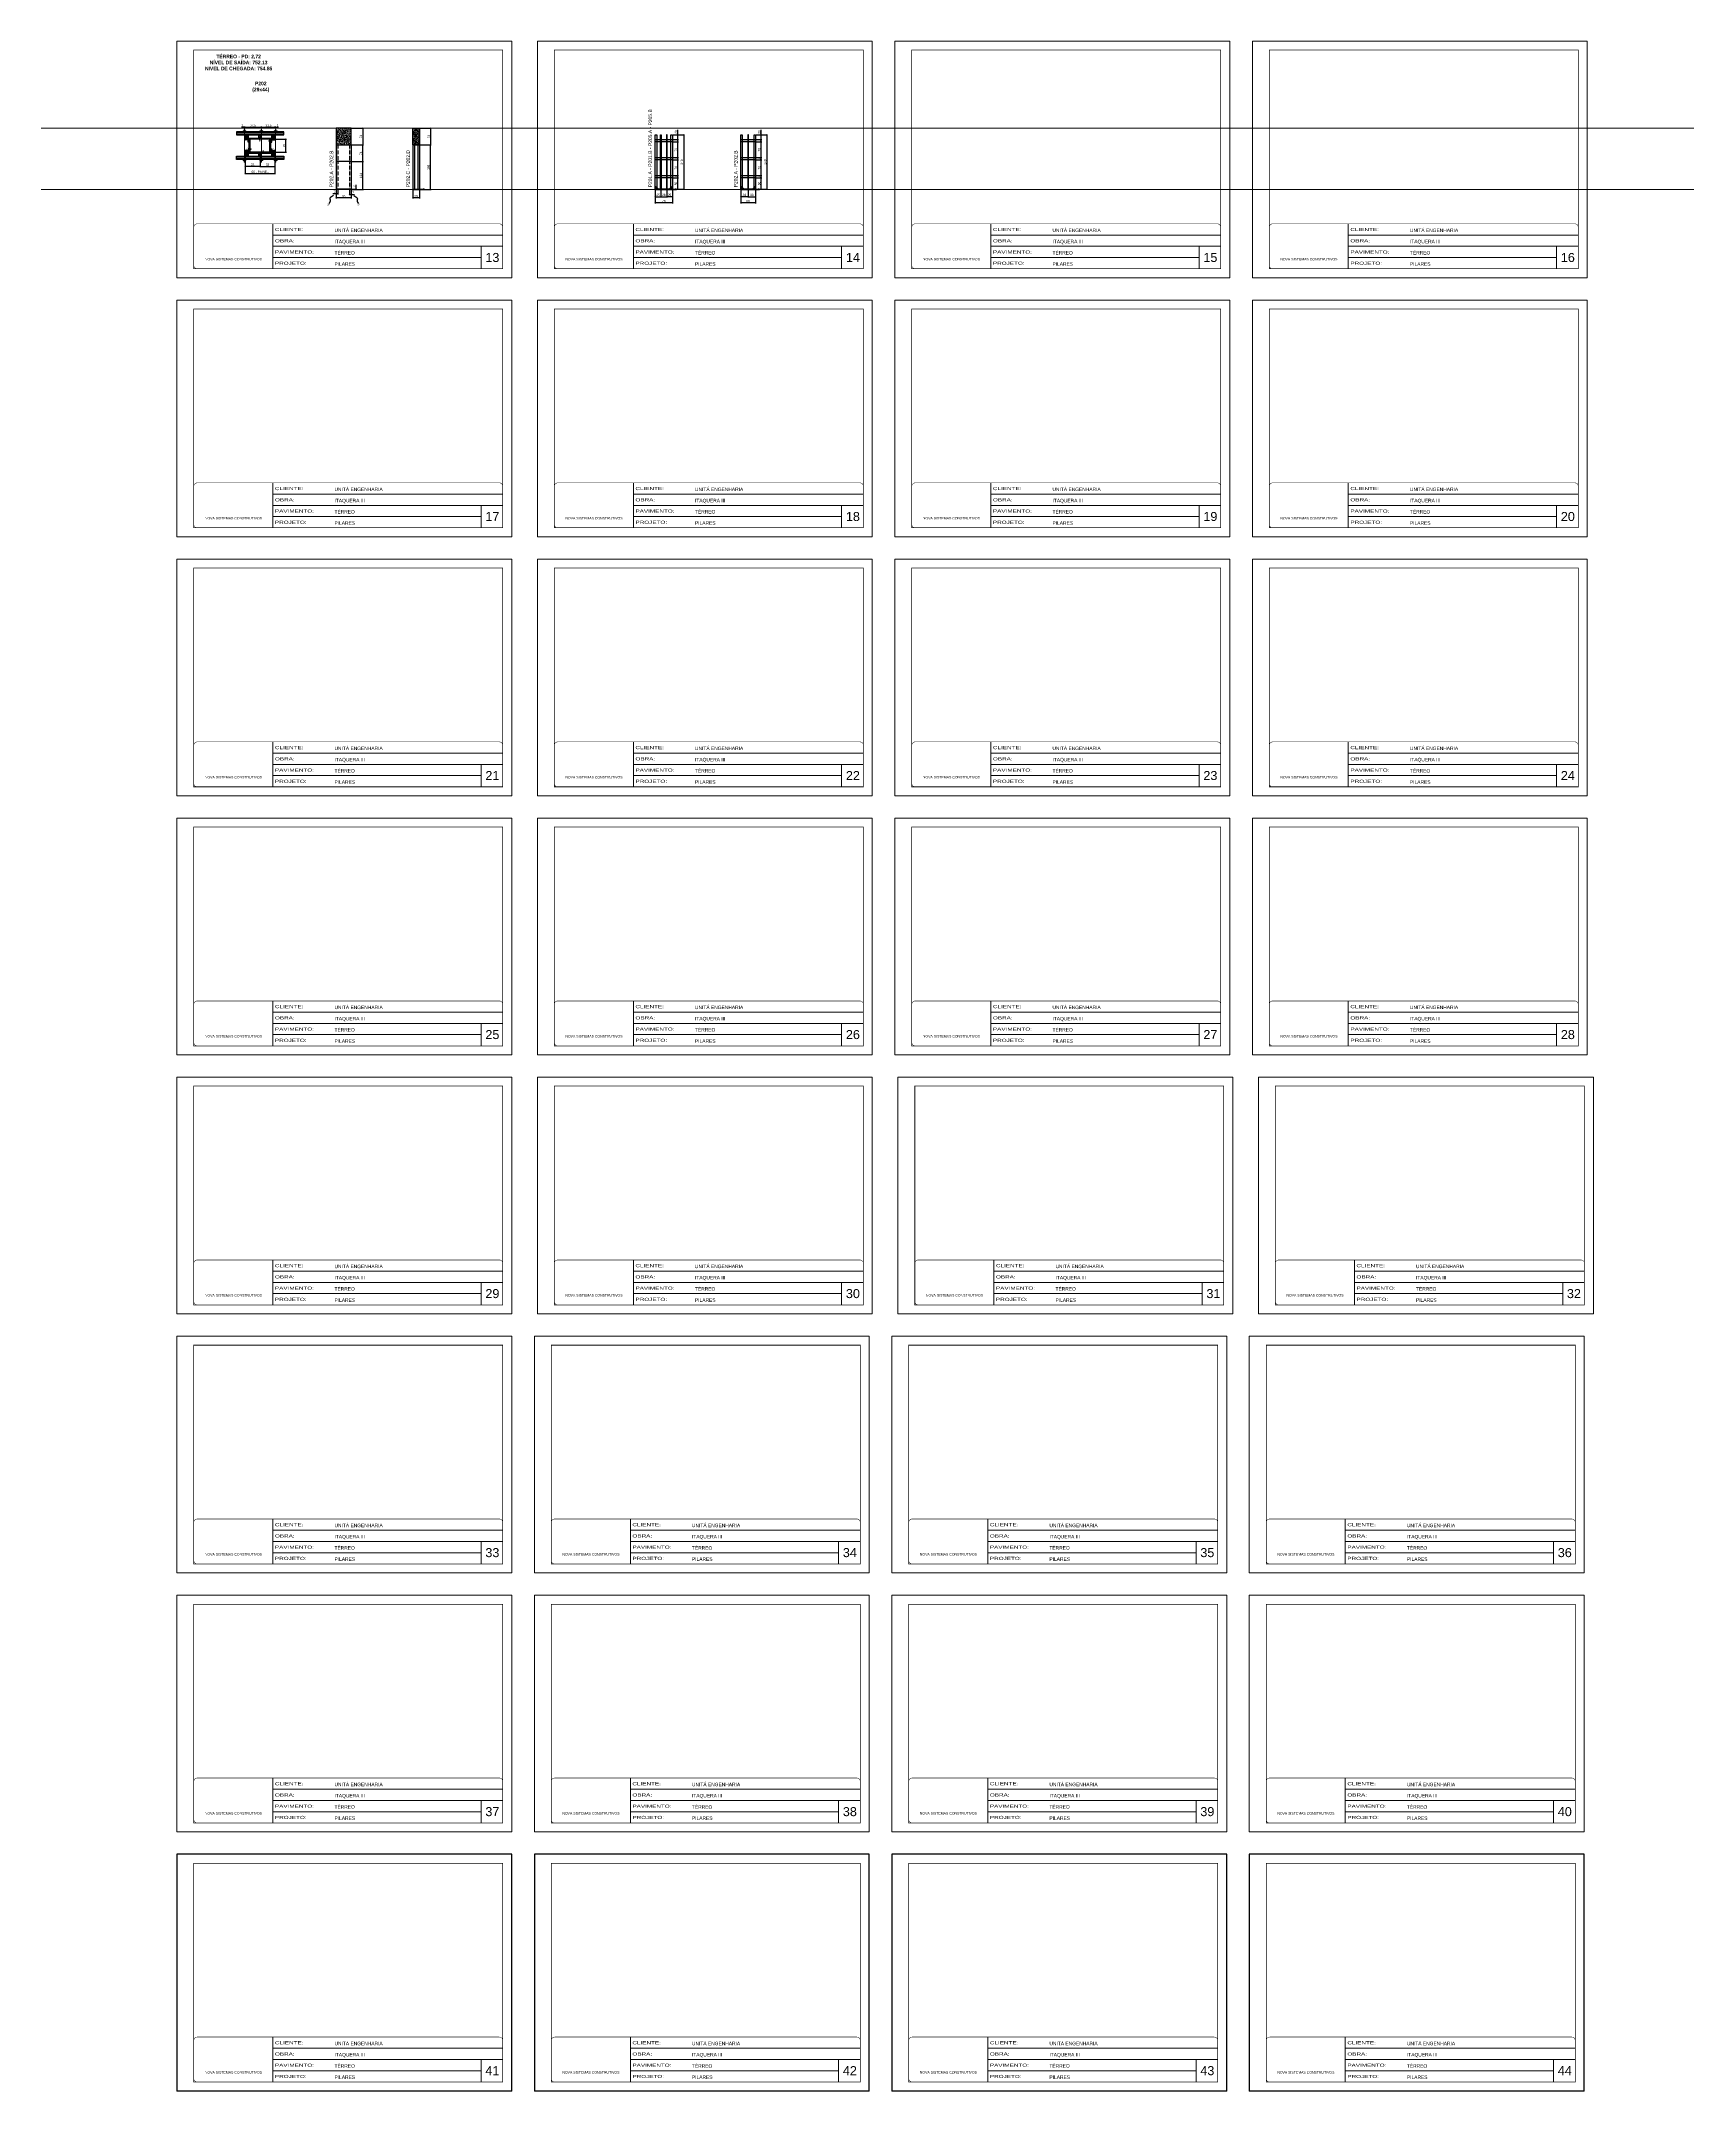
# Model space of a CAD drawing. Extents: x 2282 to 12463, y 760 to 16806.
# Drawn here: x 2282 to 9612, y 4205 to 13295 of the extents above; entities that cross this region are included whole.
import ezdxf

# ---------------------------------------------------------------- set-up
doc = ezdxf.new("R2010")
doc.units = 0
for name, pattern in [('CONTINUO', [0]), ('DASHED', [0.75, 0.5, -0.25]), ('HIDDEN', [0.375, 0.25, -0.125])]:
    doc.linetypes.add(name, pattern=pattern)
for name, color, linetype in [('1-2 PONTALETE', 7, 'Continuous'), ('COTA', 241, 'Continuous'), ('GRAVATA', 2, 'Continuous'), ('NOMENCLATURA', 7, 'Continuous'), ('Painéis', 200, 'Continuous'), ('PONTALETE', 7, 'Continuous'), ('SARR_2.2x10', 60, 'Continuous'), ('SARR_2.2x7', 40, 'Continuous'), ('SARR_3.5x7', 81, 'Continuous'), ('SARR_7x7', 40, 'Continuous'), ('SARRAFO', 251, 'Continuous'), ('texto', 7, 'Continuous')]:
    doc.layers.add(name, color=color, linetype=linetype)
for name, color, linetype, lineweight in [('CARIMBO', 255, 'Continuous', 9), ('Folhas', 255, 'Continuous', 9), ('Hachura', 251, 'Continuous', 9), ('SARRAFO DE PRESSAO', 251, 'DASHED', 9)]:
    doc.layers.add(name, color=color, linetype=linetype, lineweight=lineweight)
doc.layers.add('Laje_Perimetro', color=7, linetype='Continuous', plot=False)
doc.styles.add('ARIAL', font='arial.ttf')
doc.styles.add('ARIAL_NARROW', font='ARIALN.TTF', dxfattribs={"height": 0.2})
doc.styles.add('COTA TECNICA', font='techl___.ttf', dxfattribs={"height": 10})
doc.styles.add('COTA TECNICA 2X', font='techl___.ttf', dxfattribs={"height": 10})
doc.styles.add('COTA TECNICA-50', font='techl___.ttf', dxfattribs={"height": 10})
doc.styles.add('ROMANC', font='techb___.ttf', dxfattribs={"height": 2.5})
doc.styles.get("Standard").update_dxf_attribs({"font": 'arial.ttf'})
doc.styles.add('Tecnologia', font='')
doc.styles.get('Tecnologia').set_extended_font_data('Forgotten Futurist')
doc.dimstyles.new('COTA PAINEL-50', dxfattribs={"dimtxt": 10, "dimasz": 3, "dimexe": 3, "dimexo": 3, "dimgap": 3, "dimtad": 1, "dimdec": 1, "dimzin": 12, "dimdsep": 46, "dimtxsty": 'COTA TECNICA-50', "dimblk1": 'OBLIQUE', "dimblk2": 'OBLIQUE', "dimsah": 1, "dimcen": 0.9, "dimclrd": 4, "dimclre": 4, "dimclrt": 240, "dimadec": 1, "dimazin": 3, "dimtfac": 1, "dimtdec": 1, "dimtmove": 0, "dimatfit": 3, "dimfxl": 1, "dimtolj": 1, "dimtzin": 12, "dimarcsym": 0})
doc.dimstyles.new('PAINEL', dxfattribs={"dimtxt": 10, "dimasz": 3, "dimexe": 3, "dimexo": 3, "dimgap": 3, "dimtad": 1, "dimdec": 1, "dimzin": 12, "dimdsep": 46, "dimtxsty": 'COTA TECNICA', "dimblk1": 'OBLIQUE', "dimblk2": 'OBLIQUE', "dimsah": 1, "dimcen": 0.9, "dimclrd": 4, "dimclre": 4, "dimclrt": 240, "dimadec": 1, "dimazin": 3, "dimtfac": 1, "dimtdec": 1, "dimtmove": 0, "dimatfit": 3, "dimfxl": 1, "dimtolj": 1, "dimtzin": 12, "dimarcsym": 0})
doc.dimstyles.new('SECAO PILAR', dxfattribs={"dimtxt": 10, "dimasz": 3, "dimexe": 3, "dimexo": 3, "dimgap": 3, "dimtad": 1, "dimdec": 1, "dimlfac": 0.5, "dimzin": 12, "dimdsep": 46, "dimtxsty": 'COTA TECNICA 2X', "dimblk1": 'OBLIQUE', "dimblk2": 'OBLIQUE', "dimsah": 1, "dimcen": 0.9, "dimclrd": 256, "dimclre": 256, "dimclrt": 256, "dimadec": 1, "dimazin": 3, "dimtfac": 1, "dimtdec": 1, "dimtmove": 0, "dimatfit": 3, "dimfxl": 1, "dimtolj": 1, "dimtzin": 12, "dimarcsym": 0})
doc.dimstyles.get("Standard").update_dxf_attribs({"dimtxt": 0.18, "dimasz": 0.18, "dimexe": 0.18, "dimexo": 0.0625, "dimgap": 0.09, "dimtad": 0, "dimtih": 1, "dimtoh": 1, "dimdec": 4, "dimzin": 0, "dimdsep": 46, "dimtxsty": 'Standard', "dimcen": 0.09, "dimadec": 0, "dimazin": 0, "dimtfac": 1, "dimtdec": 4, "dimtofl": 0, "dimtmove": 0, "dimatfit": 3, "dimfxl": 1, "dimtolj": 1, "dimtzin": 0, "dimarcsym": 0})
pattern_1 = [(0, (38589.153, 22002.8548), (0, 3.4925), [2.54, -0.9525]), (90, (38589.153, 22002.8548), (-3.4925, 2e-16), [2.54, -0.9525])]
pattern_2 = [(0, (38413.133, 22002.8548), (0, 3.4925), [2.54, -0.9525]), (90, (38413.133, 22002.8548), (-3.4925, 2e-16), [2.54, -0.9525])]
pattern_3 = [(0, (38958.1632, 22002.8548), (0, 3.4925), [2.54, -0.9525]), (90, (38958.1632, 22002.8548), (-3.4925, 2e-16), [2.54, -0.9525])]
pattern_4 = [(0, (38792.1432, 22002.8548), (0, 3.4925), [2.54, -0.9525]), (90, (38792.1432, 22002.8548), (-3.4925, 2e-16), [2.54, -0.9525])]

# ---------------------------------------------------------------- blocks, each defined once
blk = doc.blocks.new('9999999999')
at = {"color": 30, "linetype": 'CONTINUO'}
for p, q in [((98564.6, 34230.2), (98564.6, 34429.4)), ((98564.6, 34379.6), (99584, 34379.6)), ((98564.6, 34329.8), (99488, 34329.8)), ((98564.6, 34280), (99488, 34280)), ((99584, 34329.8), (99488, 34329.8)), ((99488, 34329.8), (99488, 34230.2))]:
    blk.add_line(p, q, dxfattribs=at)
at = {"color": 30, "linetype": 'CONTINUO', "const_width": 2}
blk.add_lwpolyline([(99584, 34230.2), (99584, 34414.4, 0.414214), (99569, 34429.4), (98229, 34429.4, 0.414214), (98214, 34414.4), (98214, 34245.2, 0.414214), (98229, 34230.2), (99584, 34230.2)], format="xyb", dxfattribs=at)
at = {"layer": 'Folhas'}
blk.add_lwpolyline([(98139, 34190.2), (99624, 34190.2), (99624, 35240.2), (98139, 35240.2)], close=True, dxfattribs=at)
at = {"layer": 'Folhas', "color": 30, "const_width": 3}
blk.add_lwpolyline([(98214, 34230.2), (99584, 34230.2), (99584, 35200.2), (98214, 35200.2)], close=True, dxfattribs=at)
at = {"color": 7, "linetype": 'Continuous', "ltscale": 5, "style": 'ARIAL'}
for s, height, p in [('UNITÁ ENGENHARIA', 15.483, (98837.7, 34393.1)), ('NOVA SISTEMAS CONSTRUTIVOS', 11.059, (98263.2, 34267.2)), ('TÉRREO', 15.48, (98837.7, 34293.5)), ('ITAQUERA III', 15.483, (98837.7, 34343.3)), ('PILARES', 15.48, (98837.7, 34243.7))]:
    blk.add_text(s, height=height, dxfattribs=at).set_placement(p)
at = {"layer": 'Folhas', "color": 7, "style": 'Tecnologia', "width": 1.5}
for s, p in [('OBRA:', (98573.7, 34347.3)), ('CLIENTE:', (98573.7, 34397.2)), ('PAVIMENTO:', (98573.7, 34297.5)), ('PROJETO:', (98573.7, 34247.7))]:
    blk.add_text(s, height=14, dxfattribs=at).set_placement(p)
blk = doc.blocks.new('_Oblique')
at = {"color": 0, "linetype": 'ByBlock', "lineweight": -2}
blk.add_line((-0.5, -0.5), (0.5, 0.5), dxfattribs=at)
blk = doc.blocks.new('*D319')
at = {"layer": 'COTA', "lineweight": -2, "transparency": 16777216}
for p, q in [((3187.6, 12781.6), (3187.6, 12704.3)), ((3319.6, 12781.6), (3319.6, 12704.3)), ((3187.6, 12707.3), (3319.6, 12707.3))]:
    blk.add_line(p, q, dxfattribs=at)
at = {"layer": 'Defpoints', "color": 0, "transparency": 16777216}
for p in [(3187.6, 12784.6), (3319.6, 12784.6), (3319.6, 12707.3)]:
    blk.add_point(p, dxfattribs=at)
at = {"layer": 'COTA', "lineweight": -2, "transparency": 16777216, "xscale": 3, "yscale": 3, "zscale": 3, "rotation": 180}
blk.add_blockref('_Oblique', (3187.6, 12707.3), dxfattribs=at)
at = {"layer": 'COTA', "lineweight": -2, "transparency": 16777216, "xscale": 3, "yscale": 3, "zscale": 3}
blk.add_blockref('_Oblique', (3319.6, 12707.3), dxfattribs=at)
at = {"layer": 'COTA', "transparency": 16777216, "insert": (3253.6, 12715.4), "char_height": 10, "attachment_point": 5, "style": 'COTA TECNICA 2X'}
blk.add_mtext('\\A1;66 - PAINEL', dxfattribs=at)
blk = doc.blocks.new('*D320')
at = {"layer": 'COTA', "lineweight": -2, "transparency": 16777216}
for p, q in [((3184.5, 12913), (3171.9, 12913)), ((3184.5, 12907.4), (3184.5, 12916)), ((3186.6, 12913), (3184.5, 12913)), ((3186.6, 12910.1), (3186.6, 12916)), ((3186.6, 12913), (3189.6, 12913))]:
    blk.add_line(p, q, dxfattribs=at)
at = {"layer": 'Defpoints', "color": 0, "transparency": 16777216}
for p in [(3184.5, 12913), (3184.5, 12904.4), (3186.6, 12907.1)]:
    blk.add_point(p, dxfattribs=at)
at = {"layer": 'COTA', "lineweight": -2, "transparency": 16777216, "xscale": 3, "yscale": 3, "zscale": 3}
blk.add_blockref('_Oblique', (3184.5, 12913), dxfattribs=at)
at = {"layer": 'COTA', "lineweight": -2, "transparency": 16777216, "xscale": 3, "yscale": 3, "zscale": 3, "rotation": 180}
blk.add_blockref('_Oblique', (3186.6, 12913), dxfattribs=at)
at = {"layer": 'COTA', "transparency": 16777216, "insert": (3175.2, 12921), "char_height": 10, "attachment_point": 5, "style": 'COTA TECNICA 2X'}
blk.add_mtext('\\A1;1', dxfattribs=at)
blk = doc.blocks.new('*D321')
at = {"layer": 'COTA', "lineweight": -2, "transparency": 16777216}
for p, q in [((3320.6, 12913), (3317.6, 12913)), ((3320.6, 12913), (3322.7, 12913)), ((3322.7, 12907.4), (3322.7, 12916)), ((3322.7, 12913), (3335.2, 12913))]:
    blk.add_line(p, q, dxfattribs=at)
at = {"layer": 'Defpoints', "color": 0, "transparency": 16777216}
for p in [(3320.6, 12913), (3322.7, 12913), (3322.7, 12904.4)]:
    blk.add_point(p, dxfattribs=at)
at = {"layer": 'COTA', "lineweight": -2, "transparency": 16777216, "xscale": 3, "yscale": 3, "zscale": 3}
blk.add_blockref('_Oblique', (3320.6, 12913), dxfattribs=at)
at = {"layer": 'COTA', "lineweight": -2, "transparency": 16777216, "xscale": 3, "yscale": 3, "zscale": 3, "rotation": 180}
blk.add_blockref('_Oblique', (3322.7, 12913), dxfattribs=at)
at = {"layer": 'COTA', "transparency": 16777216, "insert": (3332, 12921), "char_height": 10, "attachment_point": 5, "style": 'COTA TECNICA 2X'}
blk.add_mtext('\\A1;1', dxfattribs=at)
blk = doc.blocks.new('C')
at = {"layer": 'Hachura', "color": 0}
for p, q in [((0, 3.2), (0, -3.2)), ((0.4, 3.2), (0, 3.2)), ((0.5, 3.2), (0, 3.2)), ((0.5, 3), (0, 3)), ((0.5, 2.9), (0, 2.9)), ((0, 2.7), (0, -1.2)), ((0.5, 2.6), (0, 2.6)), ((0.5, 2.2), (0, 2.2)), ((0.5, 1.5), (0, 1.5)), ((0.4, 0.5), (0.2, 0.5)), ((0.4, -3.2), (0.4, 3.2)), ((0.4, 3.2), (2.6, 3.2)), ((1.7, 1), (0.4, 1)), ((1.5, 0.1), (0.4, 0.1)), ((1.4, 1.9), (1.4, 1)), ((2.6, 2.4), (1.5, 2.1)), ((1.7, -1), (1.7, 1)), ((1.7, 1), (1.7, 0.8)), ((1.7, 1), (1.7, 0.8)), ((1.7, 0.8), (3.4, 0.8)), ((3.4, 0.4), (1.7, 0.4)), ((2.6, 3.2), (2.6, 2.4)), ((3.3, 0.8), (3.3, -0.8)), ((3.4, 0.8), (3.4, -0.8)), ((3.7, 0.4), (3.4, 0.4)), ((3.8, -0.5), (3.4, 0.4)), ((3.4, 0.1), (3.7, -0.6)), ((3.7, 0.5), (4.3, -0.6)), ((3.7, 0.4), (4.2, -0.5)), ((4.4, -0.6), (3.8, 0.5)), ((4.2, 0.4), (3.9, 0.4)), ((4.4, -0.5), (3.9, 0.4)), ((4.2, 0.4), (4.3, 0.4)), ((4.3, 0.5), (4.8, -0.6)), ((4.3, 0.4), (4.7, -0.5)), ((5, -0.6), (4.4, 0.5)), ((4.5, 0.4), (4.8, 0.4)), ((5, -0.5), (4.5, 0.4)), ((4.8, 0.4), (5.3, -0.5)), ((4.9, 0.5), (5.4, -0.6)), ((5.5, -0.6), (5, 0.5)), ((5.6, -0.5), (5.1, 0.4)), ((5.4, 0.4), (5.1, 0.4)), ((5.6, -0.5), (5.1, 0.4)), ((5.4, 0.4), (5.7, -0.2)), ((5.5, 0.5), (5.7, -0.1)), ((5.7, 0.2), (5.6, 0.5)), ((5.7, 0.3), (5.7, 0.4)), ((5.7, 0.4), (5.7, 0.4)), ((5.7, 0.4), (5.9, 0.3)), ((5.7, 0.4), (5.7, -0.5)), ((5.9, -0.4), (5.9, 0.3)), ((0.4, 0), (0, 0)), ((0.5, -1.5), (0, -1.5)), ((0.5, -2.2), (0, -2.2)), ((0.5, -2.6), (0, -2.6)), ((0.5, -2.9), (0, -2.9)), ((0.5, -3), (0, -3)), ((0, -3.2), (2.6, -3.2)), ((0.5, -3.2), (0, -3.2)), ((0.1, -0.5), (0.3, -0.5)), ((0.3, -0.5), (0.4, -0.5)), ((0.4, 0), (0.4, -1)), ((0.4, -0.2), (1.5, -0.2)), ((0.4, -0.6), (0.4, -0.3)), ((0.4, -3.2), (0.4, -0.6)), ((0.4, -1), (1.7, -1)), ((1.4, -1.9), (1.4, -1)), ((2.6, -2.4), (1.5, -2.1)), ((3.4, -0.3), (1.7, -0.3)), ((3.4, -0.8), (1.7, -0.8)), ((2.6, -3.2), (2.6, -2.4)), ((3.4, -0.1), (3.6, -0.5)), ((3.4, -0.5), (3.6, -0.5)), ((3.8, -0.5), (4.2, -0.5)), ((4.4, -0.5), (4.7, -0.5)), ((4.6, -0.5), (4.7, -0.5)), ((5, -0.5), (5.3, -0.5)), ((5.6, -0.5), (5.7, -0.5)), ((5.7, -0.5), (5.9, -0.4)), ((5.7, -0.5), (5.7, -0.5))]:
    blk.add_line(p, q, dxfattribs=at)
for centre, radius, start, end in [((1.5, 1.9), 0.161, 104.7436, 180), ((1.4, 0), 0.129, 272.695, 87.305), ((3.8, 0.4), 0.143, 25.5688, 154.4312), ((4.4, 0.4), 0.143, 25.5688, 154.4312), ((5, 0.4), 0.143, 25.5688, 154.4312), ((5.5, 0.4), 0.143, 25.5688, 154.4312), ((0.2, -0.4), 0.174, 221.744, 317.8592), ((1.5, -1.9), 0.161, 180, 255.2564), ((3.7, -0.4), 0.174, 222.1408, 318.256), ((4.3, -0.4), 0.174, 222.1408, 318.256), ((4.9, -0.4), 0.174, 222.1408, 318.256), ((5.4, -0.4), 0.174, 222.1408, 318.256), ((5.6, -0.4), 0.174, 317.8592, 318.256)]:
    blk.add_arc(centre, radius, start, end, dxfattribs=at)
blk = doc.blocks.new('*D322')
at = {"layer": 'COTA', "lineweight": -2, "transparency": 16777216}
for p, q in [((3187.6, 12781.6), (3187.6, 12736)), ((3253.6, 12739), (3187.6, 12739)), ((3253.6, 12781.6), (3253.6, 12736))]:
    blk.add_line(p, q, dxfattribs=at)
at = {"layer": 'Defpoints', "color": 0, "transparency": 16777216}
for p in [(3187.6, 12784.6), (3187.6, 12739), (3253.6, 12784.6)]:
    blk.add_point(p, dxfattribs=at)
at = {"layer": 'COTA', "lineweight": -2, "transparency": 16777216, "xscale": 3, "yscale": 3, "zscale": 3, "rotation": 180}
blk.add_blockref('_Oblique', (3187.6, 12739), dxfattribs=at)
at = {"layer": 'COTA', "lineweight": -2, "transparency": 16777216, "xscale": 3, "yscale": 3, "zscale": 3}
blk.add_blockref('_Oblique', (3253.6, 12739), dxfattribs=at)
at = {"layer": 'COTA', "transparency": 16777216, "insert": (3220.6, 12747.3), "char_height": 10, "attachment_point": 5, "style": 'COTA TECNICA 2X'}
blk.add_mtext('\\A1;33', dxfattribs=at)
blk = doc.blocks.new('*D332')
at = {"layer": 'COTA', "lineweight": -2, "transparency": 16777216}
for p, q in [((3184.6, 12907.4), (3184.6, 12916)), ((3184.6, 12913), (3259.6, 12913)), ((3259.6, 12907.4), (3259.6, 12916))]:
    blk.add_line(p, q, dxfattribs=at)
at = {"layer": 'Defpoints', "color": 0, "transparency": 16777216}
for p in [(3259.6, 12913), (3184.6, 12904.4), (3259.6, 12904.4)]:
    blk.add_point(p, dxfattribs=at)
at = {"layer": 'COTA', "lineweight": -2, "transparency": 16777216, "xscale": 3, "yscale": 3, "zscale": 3, "rotation": 180}
blk.add_blockref('_Oblique', (3184.6, 12913), dxfattribs=at)
at = {"layer": 'COTA', "lineweight": -2, "transparency": 16777216, "xscale": 3, "yscale": 3, "zscale": 3}
blk.add_blockref('_Oblique', (3259.6, 12913), dxfattribs=at)
at = {"layer": 'COTA', "transparency": 16777216, "insert": (3222.1, 12921.2), "char_height": 10, "attachment_point": 5, "style": 'COTA TECNICA 2X'}
blk.add_mtext('\\A1;37.5', dxfattribs=at)
blk = doc.blocks.new('*D333')
at = {"layer": 'COTA', "lineweight": -2, "transparency": 16777216}
for p, q in [((3259.6, 12907.4), (3259.6, 12916)), ((3259.6, 12913), (3322.6, 12913)), ((3322.6, 12907.3), (3322.6, 12916))]:
    blk.add_line(p, q, dxfattribs=at)
at = {"layer": 'Defpoints', "color": 0, "transparency": 16777216}
for p in [(3322.6, 12913), (3259.6, 12904.4), (3322.6, 12904.3)]:
    blk.add_point(p, dxfattribs=at)
at = {"layer": 'COTA', "lineweight": -2, "transparency": 16777216, "xscale": 3, "yscale": 3, "zscale": 3, "rotation": 180}
blk.add_blockref('_Oblique', (3259.6, 12913), dxfattribs=at)
at = {"layer": 'COTA', "lineweight": -2, "transparency": 16777216, "xscale": 3, "yscale": 3, "zscale": 3}
blk.add_blockref('_Oblique', (3322.6, 12913), dxfattribs=at)
at = {"layer": 'COTA', "transparency": 16777216, "insert": (3291.1, 12921.2), "char_height": 10, "attachment_point": 5, "style": 'COTA TECNICA 2X'}
blk.add_mtext('\\A1;31.5', dxfattribs=at)
blk = doc.blocks.new('*D323')
at = {"layer": 'COTA', "lineweight": -2, "transparency": 16777216}
for p, q in [((3253.7, 12781.6), (3253.7, 12736)), ((3253.7, 12739), (3319.6, 12739)), ((3319.6, 12781.6), (3319.6, 12736))]:
    blk.add_line(p, q, dxfattribs=at)
at = {"layer": 'Defpoints', "color": 0, "transparency": 16777216}
for p in [(3253.7, 12784.6), (3319.6, 12784.6), (3319.6, 12739)]:
    blk.add_point(p, dxfattribs=at)
at = {"layer": 'COTA', "lineweight": -2, "transparency": 16777216, "xscale": 3, "yscale": 3, "zscale": 3, "rotation": 180}
blk.add_blockref('_Oblique', (3253.7, 12739), dxfattribs=at)
at = {"layer": 'COTA', "lineweight": -2, "transparency": 16777216, "xscale": 3, "yscale": 3, "zscale": 3}
blk.add_blockref('_Oblique', (3319.6, 12739), dxfattribs=at)
at = {"layer": 'COTA', "transparency": 16777216, "insert": (3286.6, 12747.3), "char_height": 10, "attachment_point": 5, "style": 'COTA TECNICA 2X'}
blk.add_mtext('\\A1;33', dxfattribs=at)
blk = doc.blocks.new('*D334')
at = {"layer": 'COTA', "lineweight": -2, "transparency": 16777216}
for p, q in [((3322.6, 12860.6), (3371.2, 12860.6)), ((3368.2, 12802.6), (3368.2, 12860.6)), ((3322.6, 12802.6), (3371.2, 12802.6))]:
    blk.add_line(p, q, dxfattribs=at)
at = {"layer": 'Defpoints', "color": 0, "transparency": 16777216}
for p in [(3319.6, 12860.6), (3368.2, 12860.6), (3319.6, 12802.6)]:
    blk.add_point(p, dxfattribs=at)
at = {"layer": 'COTA', "lineweight": -2, "transparency": 16777216, "xscale": 3, "yscale": 3, "zscale": 3}
for p, rotation in [((3368.2, 12860.6), 90), ((3368.2, 12802.6), 270)]:
    blk.add_blockref('_Oblique', p, dxfattribs=dict(at, rotation=rotation))
at = {"layer": 'COTA', "transparency": 16777216, "insert": (3360.1, 12831.6), "char_height": 10, "attachment_point": 5, "rotation": 90, "style": 'COTA TECNICA 2X'}
blk.add_mtext('\\A1;29', dxfattribs=at)
blk = doc.blocks.new('*D324')
at = {"layer": 'COTA', "lineweight": -2, "transparency": 16777216}
for p, q in [((3305.6, 12809.6), (3305.6, 12812.7)), ((3305.6, 12809.7), (3319.6, 12809.7)), ((3319.6, 12809.6), (3319.6, 12812.7))]:
    blk.add_line(p, q, dxfattribs=at)
at = {"layer": 'Defpoints', "color": 0, "transparency": 16777216}
for p in [(3305.6, 12806.6), (3319.6, 12809.7), (3319.6, 12806.6)]:
    blk.add_point(p, dxfattribs=at)
at = {"layer": 'COTA', "lineweight": -2, "transparency": 16777216, "xscale": 3, "yscale": 3, "zscale": 3, "rotation": 180}
blk.add_blockref('_Oblique', (3305.6, 12809.7), dxfattribs=at)
at = {"layer": 'COTA', "lineweight": -2, "transparency": 16777216, "xscale": 3, "yscale": 3, "zscale": 3}
blk.add_blockref('_Oblique', (3319.6, 12809.7), dxfattribs=at)
at = {"layer": 'COTA', "transparency": 16777216, "insert": (3313.1, 12817.8), "char_height": 10, "attachment_point": 5, "style": 'COTA TECNICA 2X'}
blk.add_mtext('\\A1;7', dxfattribs=at)
blk = doc.blocks.new('*D325')
at = {"layer": 'COTA', "lineweight": -2, "transparency": 16777216}
for p, q in [((3187.6, 12809.6), (3187.6, 12812.7)), ((3201.6, 12809.7), (3187.6, 12809.7)), ((3201.6, 12809.6), (3201.6, 12812.7))]:
    blk.add_line(p, q, dxfattribs=at)
at = {"layer": 'Defpoints', "color": 0, "transparency": 16777216}
for p in [(3187.6, 12809.7), (3187.6, 12806.6), (3201.6, 12806.6)]:
    blk.add_point(p, dxfattribs=at)
at = {"layer": 'COTA', "lineweight": -2, "transparency": 16777216, "xscale": 3, "yscale": 3, "zscale": 3, "rotation": 180}
blk.add_blockref('_Oblique', (3187.6, 12809.7), dxfattribs=at)
at = {"layer": 'COTA', "lineweight": -2, "transparency": 16777216, "xscale": 3, "yscale": 3, "zscale": 3}
blk.add_blockref('_Oblique', (3201.6, 12809.7), dxfattribs=at)
at = {"layer": 'COTA', "transparency": 16777216, "insert": (3194.1, 12817.8), "char_height": 10, "attachment_point": 5, "style": 'COTA TECNICA 2X'}
blk.add_mtext('\\A1;7', dxfattribs=at)
blk = doc.blocks.new('*D314')
at = {"layer": 'COTA', "color": 4, "lineweight": -2, "transparency": 16777216}
for p, q in [((3660.3, 12638.5), (3682.8, 12638.5)), ((3660.3, 12636.5), (3682.8, 12636.5)), ((3679.8, 12638.5), (3679.8, 12657.3)), ((3679.8, 12636.5), (3679.8, 12638.5)), ((3679.8, 12636.5), (3679.8, 12633.5))]:
    blk.add_line(p, q, dxfattribs=at)
at = {"layer": 'Defpoints', "color": 0, "transparency": 16777216}
for p in [(3657.3, 12638.5), (3657.3, 12636.5), (3679.8, 12636.5)]:
    blk.add_point(p, dxfattribs=at)
at = {"layer": 'COTA', "color": 4, "lineweight": -2, "transparency": 16777216, "xscale": 3, "yscale": 3, "zscale": 3}
for p, rotation in [((3679.8, 12638.5), 270), ((3679.8, 12636.5), 90)]:
    blk.add_blockref('_Oblique', p, dxfattribs=dict(at, rotation=rotation))
at = {"layer": 'COTA', "color": 240, "transparency": 16777216, "insert": (3671.8, 12651.2), "char_height": 10, "attachment_point": 5, "rotation": 90, "style": 'COTA TECNICA-50'}
blk.add_mtext('\\A1;2', dxfattribs=at)
blk = doc.blocks.new('*D315')
at = {"layer": 'COTA', "color": 4, "lineweight": -2, "transparency": 16777216}
for p, q in [((3598.3, 12635.5), (3598.3, 12615.3)), ((3591.3, 12618.3), (3576.6, 12618.3)), ((3591.3, 12633.5), (3591.3, 12615.3)), ((3598.3, 12618.3), (3591.3, 12618.3))]:
    blk.add_line(p, q, dxfattribs=at)
at = {"layer": 'Defpoints', "color": 0, "transparency": 16777216}
for p in [(3591.3, 12636.5), (3598.3, 12638.5), (3591.3, 12618.3)]:
    blk.add_point(p, dxfattribs=at)
at = {"layer": 'COTA', "color": 4, "lineweight": -2, "transparency": 16777216, "xscale": 3, "yscale": 3, "zscale": 3, "rotation": 180}
blk.add_blockref('_Oblique', (3591.3, 12618.3), dxfattribs=at)
at = {"layer": 'COTA', "color": 4, "lineweight": -2, "transparency": 16777216, "xscale": 3, "yscale": 3, "zscale": 3}
blk.add_blockref('_Oblique', (3598.3, 12618.3), dxfattribs=at)
at = {"layer": 'COTA', "color": 240, "transparency": 16777216, "insert": (3582.5, 12626.4), "char_height": 10, "attachment_point": 5, "style": 'COTA TECNICA-50'}
blk.add_mtext('\\A1;7', dxfattribs=at)
blk = doc.blocks.new('*D316')
at = {"layer": 'COTA', "color": 4, "lineweight": -2, "transparency": 16777216}
for p, q in [((3650.3, 12635.5), (3650.3, 12612.1)), ((3650.3, 12615.1), (3657.3, 12615.1)), ((3657.3, 12633.5), (3657.3, 12612.1)), ((3657.3, 12615.1), (3672, 12615.1))]:
    blk.add_line(p, q, dxfattribs=at)
at = {"layer": 'Defpoints', "color": 0, "transparency": 16777216}
for p in [(3650.3, 12638.5), (3657.3, 12636.5), (3657.3, 12615.1)]:
    blk.add_point(p, dxfattribs=at)
at = {"layer": 'COTA', "color": 4, "lineweight": -2, "transparency": 16777216, "xscale": 3, "yscale": 3, "zscale": 3, "rotation": 180}
blk.add_blockref('_Oblique', (3650.3, 12615.1), dxfattribs=at)
at = {"layer": 'COTA', "color": 4, "lineweight": -2, "transparency": 16777216, "xscale": 3, "yscale": 3, "zscale": 3}
blk.add_blockref('_Oblique', (3657.3, 12615.1), dxfattribs=at)
at = {"layer": 'COTA', "color": 240, "transparency": 16777216, "insert": (3666.2, 12623.1), "char_height": 10, "attachment_point": 5, "style": 'COTA TECNICA-50'}
blk.add_mtext('\\A1;7', dxfattribs=at)
blk = doc.blocks.new('*D317')
at = {"layer": 'COTA', "color": 4, "linetype": 'ByBlock', "lineweight": -2, "transparency": 16777216}
for p, q in [((3660.3, 12760.5), (3712, 12760.5)), ((3709, 12636.5), (3709, 12760.5)), ((3660.3, 12636.5), (3712, 12636.5))]:
    blk.add_line(p, q, dxfattribs=at)
at = {"layer": 'Defpoints', "color": 0, "linetype": 'ByBlock', "transparency": 16777216}
for p in [(3657.3, 12760.5), (3709, 12760.5), (3657.3, 12636.5)]:
    blk.add_point(p, dxfattribs=at)
at = {"layer": 'COTA', "color": 4, "linetype": 'ByBlock', "lineweight": -2, "transparency": 16777216, "xscale": 3, "yscale": 3, "zscale": 3}
for p, rotation in [((3709, 12760.5), 90), ((3709, 12636.5), 270)]:
    blk.add_blockref('_Oblique', p, dxfattribs=dict(at, rotation=rotation))
at = {"layer": 'COTA', "color": 240, "linetype": 'ByBlock', "transparency": 16777216, "insert": (3700.9, 12698.5), "char_height": 10, "attachment_point": 5, "rotation": 90, "style": 'COTA TECNICA'}
blk.add_mtext('\\A1;124', dxfattribs=at)
blk = doc.blocks.new('*D326')
at = {"layer": 'COTA', "color": 4, "linetype": 'ByBlock', "lineweight": -2, "transparency": 16777216}
for p, q in [((3660.3, 12908.5), (3712, 12908.5)), ((3709, 12908.5), (3709, 12834.5)), ((3660.3, 12834.5), (3712, 12834.5))]:
    blk.add_line(p, q, dxfattribs=at)
at = {"layer": 'Defpoints', "color": 0, "linetype": 'ByBlock', "transparency": 16777216}
for p in [(3657.3, 12908.5), (3657.3, 12834.5), (3709, 12834.5)]:
    blk.add_point(p, dxfattribs=at)
at = {"layer": 'COTA', "color": 4, "linetype": 'ByBlock', "lineweight": -2, "transparency": 16777216, "xscale": 3, "yscale": 3, "zscale": 3}
for p, rotation in [((3709, 12908.5), 90), ((3709, 12834.5), 270)]:
    blk.add_blockref('_Oblique', p, dxfattribs=dict(at, rotation=rotation))
at = {"layer": 'COTA', "color": 240, "linetype": 'ByBlock', "transparency": 16777216, "insert": (3700.9, 12871.5), "char_height": 10, "attachment_point": 5, "rotation": 90, "style": 'COTA TECNICA'}
blk.add_mtext('\\A1;74', dxfattribs=at)
blk = doc.blocks.new('*D327')
at = {"layer": 'COTA', "color": 4, "linetype": 'ByBlock', "lineweight": -2, "transparency": 16777216}
for p, q in [((3591.3, 12633.5), (3591.3, 12596.6)), ((3657.3, 12599.6), (3591.3, 12599.6)), ((3657.3, 12633.5), (3657.3, 12596.6))]:
    blk.add_line(p, q, dxfattribs=at)
at = {"layer": 'Defpoints', "color": 0, "linetype": 'ByBlock', "transparency": 16777216}
for p in [(3591.3, 12636.5), (3657.3, 12636.5), (3591.3, 12599.6)]:
    blk.add_point(p, dxfattribs=at)
at = {"layer": 'COTA', "color": 4, "linetype": 'ByBlock', "lineweight": -2, "transparency": 16777216, "xscale": 3, "yscale": 3, "zscale": 3, "rotation": 180}
blk.add_blockref('_Oblique', (3591.3, 12599.6), dxfattribs=at)
at = {"layer": 'COTA', "color": 4, "linetype": 'ByBlock', "lineweight": -2, "transparency": 16777216, "xscale": 3, "yscale": 3, "zscale": 3}
blk.add_blockref('_Oblique', (3657.3, 12599.6), dxfattribs=at)
at = {"layer": 'COTA', "color": 240, "linetype": 'ByBlock', "transparency": 16777216, "insert": (3624.3, 12607.7), "char_height": 10, "attachment_point": 5, "style": 'COTA TECNICA'}
blk.add_mtext('\\A1;66', dxfattribs=at)
blk = doc.blocks.new('*D328')
at = {"layer": 'COTA', "color": 4, "linetype": 'ByBlock', "lineweight": -2, "transparency": 16777216}
for p, q in [((3660.3, 12834.5), (3712, 12834.5)), ((3709, 12760.5), (3709, 12834.5)), ((3660.3, 12760.5), (3712, 12760.5))]:
    blk.add_line(p, q, dxfattribs=at)
at = {"layer": 'Defpoints', "color": 0, "linetype": 'ByBlock', "transparency": 16777216}
for p in [(3657.3, 12834.5), (3709, 12834.5), (3657.3, 12760.5)]:
    blk.add_point(p, dxfattribs=at)
at = {"layer": 'COTA', "color": 4, "linetype": 'ByBlock', "lineweight": -2, "transparency": 16777216, "xscale": 3, "yscale": 3, "zscale": 3}
for p, rotation in [((3709, 12834.5), 90), ((3709, 12760.5), 270)]:
    blk.add_blockref('_Oblique', p, dxfattribs=dict(at, rotation=rotation))
at = {"layer": 'COTA', "color": 240, "linetype": 'ByBlock', "transparency": 16777216, "insert": (3700.9, 12797.5), "char_height": 10, "attachment_point": 5, "rotation": 90, "style": 'COTA TECNICA'}
blk.add_mtext('\\A1;74', dxfattribs=at)
blk = doc.blocks.new('*D318')
at = {"layer": 'COTA', "color": 4, "lineweight": -2, "transparency": 16777216}
for p, q in [((3963.1, 12638.5), (3983.4, 12638.5)), ((3963.1, 12636.5), (3983.4, 12636.5)), ((3980.4, 12638.5), (3980.4, 12641.5)), ((3980.4, 12636.5), (3980.4, 12638.5)), ((3980.4, 12636.5), (3980.4, 12633.5))]:
    blk.add_line(p, q, dxfattribs=at)
at = {"layer": 'Defpoints', "color": 0, "transparency": 16777216}
for p in [(3960.1, 12638.5), (3960.1, 12636.5), (3980.4, 12638.5)]:
    blk.add_point(p, dxfattribs=at)
at = {"layer": 'COTA', "color": 4, "lineweight": -2, "transparency": 16777216, "xscale": 3, "yscale": 3, "zscale": 3}
for p, rotation in [((3980.4, 12638.5), 270), ((3980.4, 12636.5), 90)]:
    blk.add_blockref('_Oblique', p, dxfattribs=dict(at, rotation=rotation))
at = {"layer": 'COTA', "color": 240, "transparency": 16777216, "insert": (3972.4, 12637.5), "char_height": 10, "attachment_point": 5, "rotation": 90, "style": 'COTA TECNICA-50'}
blk.add_mtext('\\A1;2', dxfattribs=at)
blk = doc.blocks.new('*D329')
at = {"layer": 'COTA', "color": 4, "linetype": 'ByBlock', "lineweight": -2, "transparency": 16777216}
for p, q in [((3931.1, 12633.5), (3931.1, 12596.6)), ((3960.1, 12599.6), (3931.1, 12599.6)), ((3960.1, 12633.5), (3960.1, 12596.6))]:
    blk.add_line(p, q, dxfattribs=at)
at = {"layer": 'Defpoints', "color": 0, "linetype": 'ByBlock', "transparency": 16777216}
for p in [(3931.1, 12636.5), (3960.1, 12636.5), (3931.1, 12599.6)]:
    blk.add_point(p, dxfattribs=at)
at = {"layer": 'COTA', "color": 4, "linetype": 'ByBlock', "lineweight": -2, "transparency": 16777216, "xscale": 3, "yscale": 3, "zscale": 3, "rotation": 180}
blk.add_blockref('_Oblique', (3931.1, 12599.6), dxfattribs=at)
at = {"layer": 'COTA', "color": 4, "linetype": 'ByBlock', "lineweight": -2, "transparency": 16777216, "xscale": 3, "yscale": 3, "zscale": 3}
blk.add_blockref('_Oblique', (3960.1, 12599.6), dxfattribs=at)
at = {"layer": 'COTA', "color": 240, "linetype": 'ByBlock', "transparency": 16777216, "insert": (3945.6, 12607.7), "char_height": 10, "attachment_point": 5, "style": 'COTA TECNICA'}
blk.add_mtext('\\A1;29', dxfattribs=at)
blk = doc.blocks.new('*D330')
at = {"layer": 'COTA', "color": 4, "linetype": 'ByBlock', "lineweight": -2, "transparency": 16777216}
for p, q in [((3963.1, 12908.5), (4011.8, 12908.5)), ((4008.8, 12908.5), (4008.8, 12834.5)), ((3963.1, 12834.5), (4011.8, 12834.5))]:
    blk.add_line(p, q, dxfattribs=at)
at = {"layer": 'Defpoints', "color": 0, "linetype": 'ByBlock', "transparency": 16777216}
for p in [(3960.1, 12908.5), (3960.1, 12834.5), (4008.8, 12834.5)]:
    blk.add_point(p, dxfattribs=at)
at = {"layer": 'COTA', "color": 4, "linetype": 'ByBlock', "lineweight": -2, "transparency": 16777216, "xscale": 3, "yscale": 3, "zscale": 3}
for p, rotation in [((4008.8, 12908.5), 90), ((4008.8, 12834.5), 270)]:
    blk.add_blockref('_Oblique', p, dxfattribs=dict(at, rotation=rotation))
at = {"layer": 'COTA', "color": 240, "linetype": 'ByBlock', "transparency": 16777216, "insert": (4000.8, 12871.5), "char_height": 10, "attachment_point": 5, "rotation": 90, "style": 'COTA TECNICA'}
blk.add_mtext('\\A1;74', dxfattribs=at)
blk = doc.blocks.new('*D331')
at = {"layer": 'COTA', "color": 4, "linetype": 'ByBlock', "lineweight": -2, "transparency": 16777216}
for p, q in [((3963.1, 12834.5), (4011.8, 12834.5)), ((4008.8, 12636.5), (4008.8, 12834.5)), ((3963.1, 12636.5), (4011.8, 12636.5))]:
    blk.add_line(p, q, dxfattribs=at)
at = {"layer": 'Defpoints', "color": 0, "linetype": 'ByBlock', "transparency": 16777216}
for p in [(3960.1, 12834.5), (4008.8, 12834.5), (3960.1, 12636.5)]:
    blk.add_point(p, dxfattribs=at)
at = {"layer": 'COTA', "color": 4, "linetype": 'ByBlock', "lineweight": -2, "transparency": 16777216, "xscale": 3, "yscale": 3, "zscale": 3}
for p, rotation in [((4008.8, 12834.5), 90), ((4008.8, 12636.5), 270)]:
    blk.add_blockref('_Oblique', p, dxfattribs=dict(at, rotation=rotation))
at = {"layer": 'COTA', "color": 240, "linetype": 'ByBlock', "transparency": 16777216, "insert": (4000.7, 12735.5), "char_height": 10, "attachment_point": 5, "rotation": 90, "style": 'COTA TECNICA'}
blk.add_mtext('\\A1;198', dxfattribs=at)
blk = doc.blocks.new('*D345')
at = {"layer": 'COTA', "color": 4, "lineweight": -2, "transparency": 16777216}
for p, q in [((5084.8, 12638.6), (5099.8, 12638.6)), ((5084.8, 12636.5), (5099.8, 12636.5)), ((5096.8, 12638.6), (5096.8, 12641.6)), ((5096.8, 12638.6), (5096.8, 12636.5)), ((5096.8, 12636.5), (5096.8, 12633.5))]:
    blk.add_line(p, q, dxfattribs=at)
at = {"layer": 'Defpoints', "color": 0, "transparency": 16777216}
for p in [(5081.8, 12638.6), (5081.8, 12636.5), (5096.8, 12636.5)]:
    blk.add_point(p, dxfattribs=at)
at = {"layer": 'COTA', "color": 4, "lineweight": -2, "transparency": 16777216, "xscale": 3, "yscale": 3, "zscale": 3}
for p, rotation in [((5096.8, 12638.6), 270), ((5096.8, 12636.5), 90)]:
    blk.add_blockref('_Oblique', p, dxfattribs=dict(at, rotation=rotation))
blk = doc.blocks.new('*D346')
at = {"layer": 'COTA', "color": 4, "lineweight": -2, "transparency": 16777216}
for p, q in [((5084.8, 12688.7), (5108.9, 12688.7)), ((5084.8, 12638.7), (5108.9, 12638.7)), ((5105.9, 12638.7), (5105.9, 12688.7))]:
    blk.add_line(p, q, dxfattribs=at)
at = {"layer": 'Defpoints', "color": 0, "transparency": 16777216}
for p in [(5081.8, 12688.7), (5081.8, 12638.7), (5105.9, 12688.7)]:
    blk.add_point(p, dxfattribs=at)
at = {"layer": 'COTA', "color": 4, "lineweight": -2, "transparency": 16777216, "xscale": 3, "yscale": 3, "zscale": 3}
for p, rotation in [((5105.9, 12688.7), 90), ((5105.9, 12638.7), 270)]:
    blk.add_blockref('_Oblique', p, dxfattribs=dict(at, rotation=rotation))
at = {"layer": 'COTA', "color": 240, "transparency": 16777216, "insert": (5097.8, 12663.7), "char_height": 10, "attachment_point": 5, "rotation": 90, "style": 'COTA TECNICA'}
blk.add_mtext('\\A1;50', dxfattribs=at)
blk = doc.blocks.new('*D347')
at = {"layer": 'COTA', "color": 4, "lineweight": -2, "transparency": 16777216}
for p, q in [((5084.8, 12698.7), (5108.9, 12698.7)), ((5084.8, 12688.7), (5108.9, 12688.7)), ((5105.9, 12688.7), (5105.9, 12698.7))]:
    blk.add_line(p, q, dxfattribs=at)
at = {"layer": 'Defpoints', "color": 0, "transparency": 16777216}
for p in [(5081.8, 12698.7), (5081.8, 12688.7), (5105.9, 12698.7)]:
    blk.add_point(p, dxfattribs=at)
at = {"layer": 'COTA', "color": 4, "lineweight": -2, "transparency": 16777216, "xscale": 3, "yscale": 3, "zscale": 3}
for p, rotation in [((5105.9, 12698.7), 90), ((5105.9, 12688.7), 270)]:
    blk.add_blockref('_Oblique', p, dxfattribs=dict(at, rotation=rotation))
at = {"layer": 'COTA', "color": 240, "transparency": 16777216, "insert": (5097.8, 12693.7), "char_height": 10, "attachment_point": 5, "rotation": 90, "style": 'COTA TECNICA'}
blk.add_mtext('\\A1;10', dxfattribs=at)
blk = doc.blocks.new('*D348')
at = {"layer": 'COTA', "color": 4, "lineweight": -2, "transparency": 16777216}
for p, q in [((5084.8, 12768.7), (5108.9, 12768.7)), ((5105.9, 12698.7), (5105.9, 12768.7)), ((5087.8, 12698.7), (5108.9, 12698.7))]:
    blk.add_line(p, q, dxfattribs=at)
at = {"layer": 'Defpoints', "color": 0, "transparency": 16777216}
for p in [(5081.8, 12768.7), (5105.9, 12768.7), (5084.8, 12698.7)]:
    blk.add_point(p, dxfattribs=at)
at = {"layer": 'COTA', "color": 4, "lineweight": -2, "transparency": 16777216, "xscale": 3, "yscale": 3, "zscale": 3}
for p, rotation in [((5105.9, 12768.7), 90), ((5105.9, 12698.7), 270)]:
    blk.add_blockref('_Oblique', p, dxfattribs=dict(at, rotation=rotation))
at = {"layer": 'COTA', "color": 240, "transparency": 16777216, "insert": (5097.8, 12733.7), "char_height": 10, "attachment_point": 5, "rotation": 90, "style": 'COTA TECNICA'}
blk.add_mtext('\\A1;70', dxfattribs=at)
blk = doc.blocks.new('*D349')
at = {"layer": 'COTA', "color": 4, "lineweight": -2, "transparency": 16777216}
for p, q in [((5084.8, 12778.7), (5108.9, 12778.7)), ((5084.8, 12768.7), (5108.9, 12768.7)), ((5105.9, 12768.7), (5105.9, 12778.7))]:
    blk.add_line(p, q, dxfattribs=at)
at = {"layer": 'Defpoints', "color": 0, "transparency": 16777216}
for p in [(5081.8, 12778.7), (5081.8, 12768.7), (5105.9, 12778.7)]:
    blk.add_point(p, dxfattribs=at)
at = {"layer": 'COTA', "color": 4, "lineweight": -2, "transparency": 16777216, "xscale": 3, "yscale": 3, "zscale": 3}
for p, rotation in [((5105.9, 12778.7), 90), ((5105.9, 12768.7), 270)]:
    blk.add_blockref('_Oblique', p, dxfattribs=dict(at, rotation=rotation))
at = {"layer": 'COTA', "color": 240, "transparency": 16777216, "insert": (5097.8, 12773.7), "char_height": 10, "attachment_point": 5, "rotation": 90, "style": 'COTA TECNICA'}
blk.add_mtext('\\A1;10', dxfattribs=at)
blk = doc.blocks.new('*D350')
at = {"layer": 'COTA', "color": 4, "linetype": 'ByBlock', "lineweight": -2, "transparency": 16777216}
for p, q in [((5084.8, 12878.7), (5135, 12878.7)), ((5132, 12878.7), (5132, 12638.7)), ((5084.8, 12638.7), (5135, 12638.7))]:
    blk.add_line(p, q, dxfattribs=at)
at = {"layer": 'Defpoints', "color": 0, "linetype": 'ByBlock', "transparency": 16777216}
for p in [(5081.8, 12878.7), (5081.8, 12638.7), (5132, 12638.7)]:
    blk.add_point(p, dxfattribs=at)
at = {"layer": 'COTA', "color": 4, "linetype": 'ByBlock', "lineweight": -2, "transparency": 16777216, "xscale": 3, "yscale": 3, "zscale": 3}
for p, rotation in [((5132, 12878.7), 90), ((5132, 12638.7), 270)]:
    blk.add_blockref('_Oblique', p, dxfattribs=dict(at, rotation=rotation))
at = {"layer": 'COTA', "color": 240, "linetype": 'ByBlock', "transparency": 16777216, "insert": (5123.8, 12758.7), "char_height": 10, "attachment_point": 5, "rotation": 90, "style": 'COTA TECNICA'}
blk.add_mtext('\\A1;240', dxfattribs=at)
blk = doc.blocks.new('*D352')
at = {"layer": 'COTA', "color": 4, "linetype": 'ByBlock', "lineweight": -2, "transparency": 16777216}
for p, q in [((5005.8, 12633.5), (5005.8, 12574.8)), ((5081.8, 12577.8), (5005.8, 12577.8)), ((5081.8, 12633.5), (5081.8, 12574.8))]:
    blk.add_line(p, q, dxfattribs=at)
at = {"layer": 'Defpoints', "color": 0, "linetype": 'ByBlock', "transparency": 16777216}
for p in [(5005.8, 12636.5), (5081.8, 12636.5), (5005.8, 12577.8)]:
    blk.add_point(p, dxfattribs=at)
at = {"layer": 'COTA', "color": 4, "linetype": 'ByBlock', "lineweight": -2, "transparency": 16777216, "xscale": 3, "yscale": 3, "zscale": 3, "rotation": 180}
blk.add_blockref('_Oblique', (5005.8, 12577.8), dxfattribs=at)
at = {"layer": 'COTA', "color": 4, "linetype": 'ByBlock', "lineweight": -2, "transparency": 16777216, "xscale": 3, "yscale": 3, "zscale": 3}
blk.add_blockref('_Oblique', (5081.8, 12577.8), dxfattribs=at)
at = {"layer": 'COTA', "color": 240, "linetype": 'ByBlock', "transparency": 16777216, "insert": (5043.8, 12585.9), "char_height": 10, "attachment_point": 5, "style": 'COTA TECNICA'}
blk.add_mtext('\\A1;76', dxfattribs=at)
blk = doc.blocks.new('*D353')
at = {"layer": 'COTA', "color": 4, "linetype": 'ByBlock', "lineweight": -2, "transparency": 16777216}
for p, q in [((5084.8, 12858.7), (5108.9, 12858.7)), ((5084.8, 12848.7), (5108.9, 12848.7)), ((5105.9, 12848.7), (5105.9, 12858.7))]:
    blk.add_line(p, q, dxfattribs=at)
at = {"layer": 'Defpoints', "color": 0, "linetype": 'ByBlock', "transparency": 16777216}
for p in [(5081.8, 12858.7), (5081.8, 12848.7), (5105.9, 12858.7)]:
    blk.add_point(p, dxfattribs=at)
at = {"layer": 'COTA', "color": 4, "linetype": 'ByBlock', "lineweight": -2, "transparency": 16777216, "xscale": 3, "yscale": 3, "zscale": 3}
for p, rotation in [((5105.9, 12858.7), 90), ((5105.9, 12848.7), 270)]:
    blk.add_blockref('_Oblique', p, dxfattribs=dict(at, rotation=rotation))
at = {"layer": 'COTA', "color": 240, "linetype": 'ByBlock', "transparency": 16777216, "insert": (5097.8, 12853.7), "char_height": 10, "attachment_point": 5, "rotation": 90, "style": 'COTA TECNICA'}
blk.add_mtext('\\A1;10', dxfattribs=at)
blk = doc.blocks.new('*D351')
at = {"layer": 'COTA', "color": 4, "lineweight": -2, "transparency": 16777216}
for p, q in [((5030.8, 12635.7), (5030.8, 12601.7)), ((5005.8, 12633.5), (5005.8, 12601.7)), ((5005.8, 12604.7), (5030.8, 12604.7))]:
    blk.add_line(p, q, dxfattribs=at)
at = {"layer": 'Defpoints', "color": 0, "transparency": 16777216}
for p in [(5005.8, 12636.5), (5030.8, 12638.7), (5030.8, 12604.7)]:
    blk.add_point(p, dxfattribs=at)
at = {"layer": 'COTA', "color": 4, "lineweight": -2, "transparency": 16777216, "xscale": 3, "yscale": 3, "zscale": 3, "rotation": 180}
blk.add_blockref('_Oblique', (5005.8, 12604.7), dxfattribs=at)
at = {"layer": 'COTA', "color": 4, "lineweight": -2, "transparency": 16777216, "xscale": 3, "yscale": 3, "zscale": 3}
blk.add_blockref('_Oblique', (5030.8, 12604.7), dxfattribs=at)
at = {"layer": 'COTA', "color": 240, "transparency": 16777216, "insert": (5018.3, 12612.8), "char_height": 10, "attachment_point": 5, "style": 'COTA TECNICA'}
blk.add_mtext('\\A1;25', dxfattribs=at)
blk = doc.blocks.new('*D343')
at = {"layer": 'COTA', "color": 4, "lineweight": -2, "transparency": 16777216}
for p, q in [((5030.8, 12635.7), (5030.8, 12601.7)), ((5056.8, 12635.7), (5056.8, 12601.7)), ((5030.8, 12604.7), (5056.8, 12604.7))]:
    blk.add_line(p, q, dxfattribs=at)
at = {"layer": 'Defpoints', "color": 0, "transparency": 16777216}
for p in [(5030.8, 12638.7), (5056.8, 12638.7), (5056.8, 12604.7)]:
    blk.add_point(p, dxfattribs=at)
at = {"layer": 'COTA', "color": 4, "lineweight": -2, "transparency": 16777216, "xscale": 3, "yscale": 3, "zscale": 3, "rotation": 180}
blk.add_blockref('_Oblique', (5030.8, 12604.7), dxfattribs=at)
at = {"layer": 'COTA', "color": 4, "lineweight": -2, "transparency": 16777216, "xscale": 3, "yscale": 3, "zscale": 3}
blk.add_blockref('_Oblique', (5056.8, 12604.7), dxfattribs=at)
at = {"layer": 'COTA', "color": 240, "transparency": 16777216, "insert": (5043.8, 12612.8), "char_height": 10, "attachment_point": 5, "style": 'COTA TECNICA'}
blk.add_mtext('\\A1;26', dxfattribs=at)
blk = doc.blocks.new('*D344')
at = {"layer": 'COTA', "color": 4, "lineweight": -2, "transparency": 16777216}
for p, q in [((5056.9, 12635.7), (5056.9, 12601.7)), ((5081.8, 12604.7), (5056.9, 12604.7)), ((5081.8, 12633.5), (5081.8, 12601.7))]:
    blk.add_line(p, q, dxfattribs=at)
at = {"layer": 'Defpoints', "color": 0, "transparency": 16777216}
for p in [(5056.9, 12638.7), (5081.8, 12636.5), (5056.9, 12604.7)]:
    blk.add_point(p, dxfattribs=at)
at = {"layer": 'COTA', "color": 4, "lineweight": -2, "transparency": 16777216, "xscale": 3, "yscale": 3, "zscale": 3, "rotation": 180}
blk.add_blockref('_Oblique', (5056.9, 12604.7), dxfattribs=at)
at = {"layer": 'COTA', "color": 4, "lineweight": -2, "transparency": 16777216, "xscale": 3, "yscale": 3, "zscale": 3}
blk.add_blockref('_Oblique', (5081.8, 12604.7), dxfattribs=at)
at = {"layer": 'COTA', "color": 240, "transparency": 16777216, "insert": (5069.3, 12612.8), "char_height": 10, "attachment_point": 5, "style": 'COTA TECNICA'}
blk.add_mtext('\\A1;25', dxfattribs=at)
blk = doc.blocks.new('*D354')
at = {"layer": 'COTA', "color": 4, "lineweight": -2, "transparency": 16777216}
for p, q in [((5084.8, 12848.7), (5108.9, 12848.7)), ((5105.9, 12778.7), (5105.9, 12848.7)), ((5084.8, 12778.7), (5108.9, 12778.7))]:
    blk.add_line(p, q, dxfattribs=at)
at = {"layer": 'Defpoints', "color": 0, "transparency": 16777216}
for p in [(5081.8, 12848.7), (5105.9, 12848.7), (5081.8, 12778.7)]:
    blk.add_point(p, dxfattribs=at)
at = {"layer": 'COTA', "color": 4, "lineweight": -2, "transparency": 16777216, "xscale": 3, "yscale": 3, "zscale": 3}
for p, rotation in [((5105.9, 12848.7), 90), ((5105.9, 12778.7), 270)]:
    blk.add_blockref('_Oblique', p, dxfattribs=dict(at, rotation=rotation))
at = {"layer": 'COTA', "color": 240, "transparency": 16777216, "insert": (5097.8, 12813.7), "char_height": 10, "attachment_point": 5, "rotation": 90, "style": 'COTA TECNICA'}
blk.add_mtext('\\A1;70', dxfattribs=at)
blk = doc.blocks.new('*D355')
at = {"layer": 'COTA', "color": 4, "lineweight": -2, "transparency": 16777216}
for p, q in [((5084.8, 12878.7), (5108.9, 12878.7)), ((5084.8, 12858.7), (5108.9, 12858.7)), ((5105.9, 12878.7), (5105.9, 12901.9)), ((5105.9, 12858.7), (5105.9, 12878.7))]:
    blk.add_line(p, q, dxfattribs=at)
at = {"layer": 'Defpoints', "color": 0, "transparency": 16777216}
for p in [(5081.8, 12878.7), (5081.8, 12858.7), (5105.9, 12878.7)]:
    blk.add_point(p, dxfattribs=at)
at = {"layer": 'COTA', "color": 4, "lineweight": -2, "transparency": 16777216, "xscale": 3, "yscale": 3, "zscale": 3}
for p, rotation in [((5105.9, 12878.7), 90), ((5105.9, 12858.7), 270)]:
    blk.add_blockref('_Oblique', p, dxfattribs=dict(at, rotation=rotation))
at = {"layer": 'COTA', "color": 240, "transparency": 16777216, "insert": (5097.8, 12891.8), "char_height": 10, "attachment_point": 5, "rotation": 90, "style": 'COTA TECNICA'}
blk.add_mtext('\\A1;20', dxfattribs=at)
blk = doc.blocks.new('*D356')
at = {"layer": 'COTA', "color": 4, "lineweight": -2, "transparency": 16777216}
for p, q in [((5453.8, 12638.6), (5468.8, 12638.6)), ((5453.8, 12636.5), (5468.8, 12636.5)), ((5465.8, 12638.6), (5465.8, 12641.6)), ((5465.8, 12638.6), (5465.8, 12636.5)), ((5465.8, 12636.5), (5465.8, 12633.5))]:
    blk.add_line(p, q, dxfattribs=at)
at = {"layer": 'Defpoints', "color": 0, "transparency": 16777216}
for p in [(5450.8, 12638.6), (5450.8, 12636.5), (5465.8, 12636.5)]:
    blk.add_point(p, dxfattribs=at)
at = {"layer": 'COTA', "color": 4, "lineweight": -2, "transparency": 16777216, "xscale": 3, "yscale": 3, "zscale": 3}
for p, rotation in [((5465.8, 12638.6), 270), ((5465.8, 12636.5), 90)]:
    blk.add_blockref('_Oblique', p, dxfattribs=dict(at, rotation=rotation))
blk = doc.blocks.new('*D357')
at = {"layer": 'COTA', "color": 4, "lineweight": -2, "transparency": 16777216}
for p, q in [((5453.8, 12688.7), (5477.9, 12688.7)), ((5453.8, 12638.7), (5477.9, 12638.7)), ((5474.9, 12638.7), (5474.9, 12688.7))]:
    blk.add_line(p, q, dxfattribs=at)
at = {"layer": 'Defpoints', "color": 0, "transparency": 16777216}
for p in [(5450.8, 12688.7), (5450.8, 12638.7), (5474.9, 12688.7)]:
    blk.add_point(p, dxfattribs=at)
at = {"layer": 'COTA', "color": 4, "lineweight": -2, "transparency": 16777216, "xscale": 3, "yscale": 3, "zscale": 3}
for p, rotation in [((5474.9, 12688.7), 90), ((5474.9, 12638.7), 270)]:
    blk.add_blockref('_Oblique', p, dxfattribs=dict(at, rotation=rotation))
at = {"layer": 'COTA', "color": 240, "transparency": 16777216, "insert": (5466.8, 12663.7), "char_height": 10, "attachment_point": 5, "rotation": 90, "style": 'COTA TECNICA'}
blk.add_mtext('\\A1;50', dxfattribs=at)
blk = doc.blocks.new('*D358')
at = {"layer": 'COTA', "color": 4, "lineweight": -2, "transparency": 16777216}
for p, q in [((5453.8, 12698.7), (5477.9, 12698.7)), ((5453.8, 12688.7), (5477.9, 12688.7)), ((5474.9, 12688.7), (5474.9, 12698.7))]:
    blk.add_line(p, q, dxfattribs=at)
at = {"layer": 'Defpoints', "color": 0, "transparency": 16777216}
for p in [(5450.8, 12698.7), (5450.8, 12688.7), (5474.9, 12698.7)]:
    blk.add_point(p, dxfattribs=at)
at = {"layer": 'COTA', "color": 4, "lineweight": -2, "transparency": 16777216, "xscale": 3, "yscale": 3, "zscale": 3}
for p, rotation in [((5474.9, 12698.7), 90), ((5474.9, 12688.7), 270)]:
    blk.add_blockref('_Oblique', p, dxfattribs=dict(at, rotation=rotation))
at = {"layer": 'COTA', "color": 240, "transparency": 16777216, "insert": (5466.8, 12693.7), "char_height": 10, "attachment_point": 5, "rotation": 90, "style": 'COTA TECNICA'}
blk.add_mtext('\\A1;10', dxfattribs=at)
blk = doc.blocks.new('*D359')
at = {"layer": 'COTA', "color": 4, "lineweight": -2, "transparency": 16777216}
for p, q in [((5453.8, 12768.7), (5477.9, 12768.7)), ((5474.9, 12698.7), (5474.9, 12768.7)), ((5456.8, 12698.7), (5477.9, 12698.7))]:
    blk.add_line(p, q, dxfattribs=at)
at = {"layer": 'Defpoints', "color": 0, "transparency": 16777216}
for p in [(5450.8, 12768.7), (5474.9, 12768.7), (5453.8, 12698.7)]:
    blk.add_point(p, dxfattribs=at)
at = {"layer": 'COTA', "color": 4, "lineweight": -2, "transparency": 16777216, "xscale": 3, "yscale": 3, "zscale": 3}
for p, rotation in [((5474.9, 12768.7), 90), ((5474.9, 12698.7), 270)]:
    blk.add_blockref('_Oblique', p, dxfattribs=dict(at, rotation=rotation))
at = {"layer": 'COTA', "color": 240, "transparency": 16777216, "insert": (5466.8, 12733.7), "char_height": 10, "attachment_point": 5, "rotation": 90, "style": 'COTA TECNICA'}
blk.add_mtext('\\A1;70', dxfattribs=at)
blk = doc.blocks.new('*D360')
at = {"layer": 'COTA', "color": 4, "lineweight": -2, "transparency": 16777216}
for p, q in [((5453.8, 12778.7), (5477.9, 12778.7)), ((5453.8, 12768.7), (5477.9, 12768.7)), ((5474.9, 12768.7), (5474.9, 12778.7))]:
    blk.add_line(p, q, dxfattribs=at)
at = {"layer": 'Defpoints', "color": 0, "transparency": 16777216}
for p in [(5450.8, 12778.7), (5450.8, 12768.7), (5474.9, 12778.7)]:
    blk.add_point(p, dxfattribs=at)
at = {"layer": 'COTA', "color": 4, "lineweight": -2, "transparency": 16777216, "xscale": 3, "yscale": 3, "zscale": 3}
for p, rotation in [((5474.9, 12778.7), 90), ((5474.9, 12768.7), 270)]:
    blk.add_blockref('_Oblique', p, dxfattribs=dict(at, rotation=rotation))
at = {"layer": 'COTA', "color": 240, "transparency": 16777216, "insert": (5466.8, 12773.7), "char_height": 10, "attachment_point": 5, "rotation": 90, "style": 'COTA TECNICA'}
blk.add_mtext('\\A1;10', dxfattribs=at)
blk = doc.blocks.new('*D361')
at = {"layer": 'COTA', "color": 4, "linetype": 'ByBlock', "lineweight": -2, "transparency": 16777216}
for p, q in [((5453.8, 12878.7), (5504, 12878.7)), ((5501, 12878.7), (5501, 12638.7)), ((5453.8, 12638.7), (5504, 12638.7))]:
    blk.add_line(p, q, dxfattribs=at)
at = {"layer": 'Defpoints', "color": 0, "linetype": 'ByBlock', "transparency": 16777216}
for p in [(5450.8, 12878.7), (5450.8, 12638.7), (5501, 12638.7)]:
    blk.add_point(p, dxfattribs=at)
at = {"layer": 'COTA', "color": 4, "linetype": 'ByBlock', "lineweight": -2, "transparency": 16777216, "xscale": 3, "yscale": 3, "zscale": 3}
for p, rotation in [((5501, 12878.7), 90), ((5501, 12638.7), 270)]:
    blk.add_blockref('_Oblique', p, dxfattribs=dict(at, rotation=rotation))
at = {"layer": 'COTA', "color": 240, "linetype": 'ByBlock', "transparency": 16777216, "insert": (5492.9, 12758.7), "char_height": 10, "attachment_point": 5, "rotation": 90, "style": 'COTA TECNICA'}
blk.add_mtext('\\A1;240', dxfattribs=at)
blk = doc.blocks.new('*D363')
at = {"layer": 'COTA', "color": 4, "linetype": 'ByBlock', "lineweight": -2, "transparency": 16777216}
for p, q in [((5384.8, 12633.5), (5384.8, 12574.8)), ((5450.8, 12577.8), (5384.8, 12577.8)), ((5450.8, 12633.5), (5450.8, 12574.8))]:
    blk.add_line(p, q, dxfattribs=at)
at = {"layer": 'Defpoints', "color": 0, "linetype": 'ByBlock', "transparency": 16777216}
for p in [(5384.8, 12636.5), (5450.8, 12636.5), (5384.8, 12577.8)]:
    blk.add_point(p, dxfattribs=at)
at = {"layer": 'COTA', "color": 4, "linetype": 'ByBlock', "lineweight": -2, "transparency": 16777216, "xscale": 3, "yscale": 3, "zscale": 3, "rotation": 180}
blk.add_blockref('_Oblique', (5384.8, 12577.8), dxfattribs=at)
at = {"layer": 'COTA', "color": 4, "linetype": 'ByBlock', "lineweight": -2, "transparency": 16777216, "xscale": 3, "yscale": 3, "zscale": 3}
blk.add_blockref('_Oblique', (5450.8, 12577.8), dxfattribs=at)
at = {"layer": 'COTA', "color": 240, "linetype": 'ByBlock', "transparency": 16777216, "insert": (5417.8, 12585.9), "char_height": 10, "attachment_point": 5, "style": 'COTA TECNICA'}
blk.add_mtext('\\A1;66', dxfattribs=at)
blk = doc.blocks.new('*D364')
at = {"layer": 'COTA', "color": 4, "linetype": 'ByBlock', "lineweight": -2, "transparency": 16777216}
for p, q in [((5417.8, 12635.7), (5417.8, 12601.7)), ((5417.8, 12604.7), (5450.8, 12604.7)), ((5450.8, 12633.5), (5450.8, 12601.7))]:
    blk.add_line(p, q, dxfattribs=at)
at = {"layer": 'Defpoints', "color": 0, "linetype": 'ByBlock', "transparency": 16777216}
for p in [(5417.8, 12638.7), (5450.8, 12636.5), (5450.8, 12604.7)]:
    blk.add_point(p, dxfattribs=at)
at = {"layer": 'COTA', "color": 4, "linetype": 'ByBlock', "lineweight": -2, "transparency": 16777216, "xscale": 3, "yscale": 3, "zscale": 3, "rotation": 180}
blk.add_blockref('_Oblique', (5417.8, 12604.7), dxfattribs=at)
at = {"layer": 'COTA', "color": 4, "linetype": 'ByBlock', "lineweight": -2, "transparency": 16777216, "xscale": 3, "yscale": 3, "zscale": 3}
blk.add_blockref('_Oblique', (5450.8, 12604.7), dxfattribs=at)
at = {"layer": 'COTA', "color": 240, "linetype": 'ByBlock', "transparency": 16777216, "insert": (5434.3, 12612.9), "char_height": 10, "attachment_point": 5, "style": 'COTA TECNICA'}
blk.add_mtext('\\A1;33', dxfattribs=at)
blk = doc.blocks.new('*D365')
at = {"layer": 'COTA', "color": 4, "linetype": 'ByBlock', "lineweight": -2, "transparency": 16777216}
for p, q in [((5453.9, 12858.7), (5477.9, 12858.7)), ((5453.9, 12848.7), (5477.9, 12848.7)), ((5474.9, 12848.7), (5474.9, 12858.7))]:
    blk.add_line(p, q, dxfattribs=at)
at = {"layer": 'Defpoints', "color": 0, "linetype": 'ByBlock', "transparency": 16777216}
for p in [(5450.9, 12858.7), (5450.9, 12848.7), (5474.9, 12858.7)]:
    blk.add_point(p, dxfattribs=at)
at = {"layer": 'COTA', "color": 4, "linetype": 'ByBlock', "lineweight": -2, "transparency": 16777216, "xscale": 3, "yscale": 3, "zscale": 3}
for p, rotation in [((5474.9, 12858.7), 90), ((5474.9, 12848.7), 270)]:
    blk.add_blockref('_Oblique', p, dxfattribs=dict(at, rotation=rotation))
at = {"layer": 'COTA', "color": 240, "linetype": 'ByBlock', "transparency": 16777216, "insert": (5466.8, 12853.7), "char_height": 10, "attachment_point": 5, "rotation": 90, "style": 'COTA TECNICA'}
blk.add_mtext('\\A1;10', dxfattribs=at)
blk = doc.blocks.new('*D362')
at = {"layer": 'COTA', "color": 4, "lineweight": -2, "transparency": 16777216}
for p, q in [((5417.8, 12635.7), (5417.8, 12601.7)), ((5384.8, 12633.5), (5384.8, 12601.7)), ((5417.8, 12604.7), (5384.8, 12604.7))]:
    blk.add_line(p, q, dxfattribs=at)
at = {"layer": 'Defpoints', "color": 0, "transparency": 16777216}
for p in [(5384.8, 12636.5), (5417.8, 12638.7), (5384.8, 12604.7)]:
    blk.add_point(p, dxfattribs=at)
at = {"layer": 'COTA', "color": 4, "lineweight": -2, "transparency": 16777216, "xscale": 3, "yscale": 3, "zscale": 3, "rotation": 180}
blk.add_blockref('_Oblique', (5384.8, 12604.7), dxfattribs=at)
at = {"layer": 'COTA', "color": 4, "lineweight": -2, "transparency": 16777216, "xscale": 3, "yscale": 3, "zscale": 3}
blk.add_blockref('_Oblique', (5417.8, 12604.7), dxfattribs=at)
at = {"layer": 'COTA', "color": 240, "transparency": 16777216, "insert": (5401.3, 12612.9), "char_height": 10, "attachment_point": 5, "style": 'COTA TECNICA'}
blk.add_mtext('\\A1;33', dxfattribs=at)
blk = doc.blocks.new('*D366')
at = {"layer": 'COTA', "color": 4, "lineweight": -2, "transparency": 16777216}
for p, q in [((5453.9, 12848.7), (5477.9, 12848.7)), ((5474.9, 12778.7), (5474.9, 12848.7)), ((5453.8, 12778.7), (5477.9, 12778.7))]:
    blk.add_line(p, q, dxfattribs=at)
at = {"layer": 'Defpoints', "color": 0, "transparency": 16777216}
for p in [(5450.9, 12848.7), (5474.9, 12848.7), (5450.8, 12778.7)]:
    blk.add_point(p, dxfattribs=at)
at = {"layer": 'COTA', "color": 4, "lineweight": -2, "transparency": 16777216, "xscale": 3, "yscale": 3, "zscale": 3}
for p, rotation in [((5474.9, 12848.7), 90), ((5474.9, 12778.7), 270)]:
    blk.add_blockref('_Oblique', p, dxfattribs=dict(at, rotation=rotation))
at = {"layer": 'COTA', "color": 240, "transparency": 16777216, "insert": (5466.8, 12813.7), "char_height": 10, "attachment_point": 5, "rotation": 90, "style": 'COTA TECNICA'}
blk.add_mtext('\\A1;70', dxfattribs=at)
blk = doc.blocks.new('*D367')
at = {"layer": 'COTA', "color": 4, "lineweight": -2, "transparency": 16777216}
for p, q in [((5453.8, 12878.7), (5477.9, 12878.7)), ((5453.9, 12858.7), (5477.9, 12858.7)), ((5474.9, 12878.7), (5474.9, 12901.9)), ((5474.9, 12858.7), (5474.9, 12878.7))]:
    blk.add_line(p, q, dxfattribs=at)
at = {"layer": 'Defpoints', "color": 0, "transparency": 16777216}
for p in [(5450.8, 12878.7), (5450.9, 12858.7), (5474.9, 12878.7)]:
    blk.add_point(p, dxfattribs=at)
at = {"layer": 'COTA', "color": 4, "lineweight": -2, "transparency": 16777216, "xscale": 3, "yscale": 3, "zscale": 3}
for p, rotation in [((5474.9, 12878.7), 90), ((5474.9, 12858.7), 270)]:
    blk.add_blockref('_Oblique', p, dxfattribs=dict(at, rotation=rotation))
at = {"layer": 'COTA', "color": 240, "transparency": 16777216, "insert": (5466.8, 12891.8), "char_height": 10, "attachment_point": 5, "rotation": 90, "style": 'COTA TECNICA'}
blk.add_mtext('\\A1;20', dxfattribs=at)

msp = doc.modelspace()

# ---------------------------------------------------------------- hatches: boundary and pattern name
at = {"layer": 'COTA', "linetype": 'ByBlock'}
h = msp.add_hatch(dxfattribs=at)
h.set_pattern_fill('AR-CONC', color=256, scale=0.9)
h.set_pattern_definition([(50, (-127704.85, -20861.2157), (6.45534164, -0.56476921), [0.675, -7.425]), (355, (-127704.85, -20861.216), (-1.248762, 6.7697292), [0.54, -5.94]), (100.4514445, (-127704.312, -20861.263), (5.20657962, 6.20495992), [0.57366173, -6.310279]), (46.1842, (-127704.85, -20859.416), (9.60517198, -1.48967353), [1.0125, -11.1375]), (96.6356355, (-127704.05, -20859.54), (8.4119575, 8.7670674), [0.8604931, -9.46542384]), (351.184164, (-127704.85, -20859.416), (8.4119575, 8.7670674), [0.81, -8.91]), (21, (-127703.95, -20859.8657), (5.37216347, -3.62357002), [0.675, -7.425]), (326, (-127703.95, -20859.866), (2.189838, 6.5263504), [0.54, -5.94]), (71.451445, (-127703.5025, -20860.168), (7.5620014, 2.90278038), [0.5736617, -6.310279]), (37.5, (-127704.8502, -20861.2157), (0.109438698, 2.996044684), [0, -5.868, 0, -6.03, 0, -5.9625]), (7.5, (-127704.8502, -20861.2157), (2.36762584, 3.54970541), [0, -3.438, 0, -5.733, 0, -2.2725]), (327.5, (-127706.8572, -20861.2157), (4.804401926, -0.202993846), [0, -2.25, 0, -7.02, 0, -9.315]), (317.5, (-127707.757, -20861.2157), (5.24867552, 0.90094484), [0, -2.925, 0, -4.662, 0, -6.615])])
h.paths.add_polyline_path([(3657.32, 12834.5), (3657.32, 12908.5), (3591.32, 12908.5), (3591.32, 12834.5)])
h = msp.add_hatch(dxfattribs=at)
h.set_pattern_fill('AR-CONC', color=256, scale=0.03)
h.set_pattern_definition([(50, (-127938.5913, -19707.6406), (5.46554007, -0.47817257), [0.5715, -6.2865]), (355, (-127938.591, -19707.6406), (-1.05730264, 5.73170536), [0.4572, -5.02921753]), (100.4514447, (-127938.136, -19707.6805), (4.40823741, 5.25353256), [0.48570026, -5.34270734]), (46.1842, (-127938.591, -19706.1166), (8.13237123, -1.26126984), [0.85725, -9.42975]), (96.6355576, (-127937.9136, -19706.222), (7.122124, 7.42278374), [0.7285507, -8.01406824]), (351.184151, (-127938.591, -19706.117), (7.122124, 7.42278374), [0.685799, -7.54379196]), (21, (-127937.8293, -19706.4976), (4.54843174, -3.06795595), [0.5715, -6.2865]), (326, (-127937.829, -19706.4976), (1.85406085, 5.52563898), [0.4572, -5.0292]), (71.451445, (-127937.45, -19706.7533), (6.40249258, 2.45768307), [0.48570026, -5.34269813]), (37.5, (-127938.5913, -19707.6406), (0.092658098, 2.536651166), [0, -4.96824, 0, -5.1054, 0, -5.04825]), (7.5, (-127938.5913, -19707.6406), (2.004589875, 3.005417245), [0, -2.91084, 0, -4.85394, 0, -1.92405]), (327.5, (-127940.2905, -19707.6406), (4.067717855, -0.17186232), [0, -1.905, 0, -5.9436, 0, -7.8867]), (317.5, (-127941.0525, -19707.6406), (4.44387544, 0.76279473), [0, -2.4765, 0, -3.94716, 0, -5.6007])])
h.paths.add_polyline_path([(3931.09, 12834.5), (3960.09, 12834.5), (3960.09, 12908.5), (3931.09, 12908.5)])
at = {"layer": 'PONTALETE'}
h = msp.add_hatch(dxfattribs=at)
h.set_pattern_fill('TRONCO', color=1, scale=37.5, angle=82, style=0, pattern_type=2)
h.set_pattern_definition([(82, (-8446.92, 14227.254), (-31.91606, 42.35404), [11.25, -26.25]), (82, (-8448.776, 14227.515), (-31.91606, 42.35404), [11.25, -26.25]), (82, (-8452.23, 14229.893), (-31.91606, 42.35404), [7.5, -30]), (82, (-8455.68, 14232.272), (-31.91606, 42.35404), [5.625, -31.875]), (82, (-8459.394, 14232.794), (-31.91606, 42.35404), [3.75, -33.75]), (82, (-8464.413, 14224.032), (-31.91606, 42.35404), [1.875, -9.375, 1.875, -24.375]), (82, (-8465.486, 14229.863), (-31.91606, 42.35404), [1.875, -15, 5.625, -15]), (82, (-8466.3, 14237.55), (-31.91606, 42.35404), [1.875, -1.875, 1.875, -31.875]), (82, (-8468.417, 14235.955), (-31.91606, 42.35404), [1.875, -35.625]), (82, (-8472.39, 14234.62), (-31.91606, 42.35404), [5.625, -31.875]), (82, (-8476.105, 14235.142), (-31.91606, 42.35404), [7.5, -30]), (82, (-8480.08, 14233.808), (-31.91606, 42.35404), [9.375, -11.25, 1.875, -15]), (172, (-8459.886, 14215.822), (-42.35404, -31.91606), [1.875, -3.75, 9.375, -22.5]), (172, (-8463.34, 14218.2), (-42.35404, -31.91606), [1.875, -1.875, 5.625, -28.125]), (172, (-8477.93, 14222.145), (-42.35404, -31.91606), [3.75, -33.75]), (172, (-8462.817, 14221.914), (-42.35404, -31.91606), [7.5, -11.25, 1.875, -16.875]), (172, (-8482.98, 14226.64), (-42.35404, -31.91606), [1.875, -35.625]), (172, (-8464.15, 14225.89), (-42.35404, -31.91606), [5.625, -31.875]), (172, (-8465.486, 14229.863), (-42.35404, -31.91606), [3.75, -33.75]), (172, (-8464.965, 14233.577), (-42.35404, -31.91606), [1.875, -5.625, 5.625, -24.375]), (172, (-8466.56, 14235.694), (-42.35404, -31.91606), [1.875, -35.625]), (172, (-8458.872, 14236.507), (-42.35404, -31.91606), [5.25, -32.25]), (172, (-8451.184, 14237.32), (-42.35404, -31.91606), [3.75, -33.75]), (172, (-8465.517, 14243.12), (-42.35404, -31.91606), [1.875, -35.625]), (172, (-8463.138, 14246.574), (-42.35404, -31.91606), [5.625, -31.875]), (172, (-8462.616, 14250.287), (-42.35404, -31.91606), [5.625, -31.875]), (127, (-8448.545, 14242.63), (-37.13505, 5.21899), [2.651625, -2.651625, 2.651625, -45.078134]), (127, (-8458.872, 14236.507), (-37.13505, 5.21899), [5.30325, -47.72976]), (127, (-8479.528, 14224.263), (-37.13505, 5.21899), [5.30325, -47.72976]), (127, (-8469.2, 14230.385), (-37.13505, 5.21899), [5.30325, -47.72976]), (127, (-8461.512, 14231.198), (-37.13505, 5.21899), [5.30325, -47.72976]), (127, (-8452.52, 14241.295), (-37.13505, 5.21899), [5.30325, -47.72976]), (127, (-8454.898, 14237.842), (-37.13505, 5.21899), [7.95495, -45.07806]), (127, (-8473.174, 14229.05), (-37.13505, 5.21899), [2.65162, -50.38138]), (127, (-8477.15, 14227.715), (-37.13505, 5.21899), [2.65162, -50.38138]), (127, (-8475.06, 14242.57), (-37.13505, 5.21899), [2.65162, -50.38138]), (127, (-8458.581, 14225.106), (-37.13505, 5.21899), [2.65162, -50.38138]), (127, (-8468.708, 14247.357), (-37.13505, 5.21899), [2.65162, -50.38138]), (127, (-8466.82, 14233.838), (-37.13505, 5.21899), [2.65162, -50.38138]), (127, (-8470.013, 14238.073), (-37.13505, 5.21899), [2.65162, -50.38138]), (217, (-8462.847, 14235.172), (-5.21899, -37.13505), [2.651625, -2.651625, 7.95495, -39.77481]), (217, (-8462.064, 14240.743), (-5.21899, -37.13505), [2.65162, -50.38138]), (217, (-8449.067, 14238.916), (-5.21899, -37.13505), [2.65162, -50.38138]), (217, (-8459.394, 14232.794), (-5.21899, -37.13505), [2.65162, -50.38138]), (217, (-8466.038, 14239.408), (-5.21899, -37.13505), [2.65162, -50.38138]), (217, (-8458.06, 14228.82), (-5.21899, -37.13505), [2.65162, -50.38138]), (217, (-8455.972, 14243.673), (-5.21899, -37.13505), [2.65162, -50.38138]), (217, (-8448.485, 14216.113), (-5.21899, -37.13505), [2.65162, -50.38138]), (217, (-8450.08, 14218.23), (-5.21899, -37.13505), [5.30325, -47.72976]), (217, (-8451.676, 14220.349), (-5.21899, -37.13505), [5.30325, -47.72976]), (217, (-8451.154, 14224.062), (-5.21899, -37.13505), [5.30325, -47.72976]), (217, (-8454.607, 14226.44), (-5.21899, -37.13505), [5.30325, -47.72976]), (217, (-8467.373, 14243.382), (-5.21899, -37.13505), [5.30325, -47.72976]), (217, (-8447.762, 14248.2), (-5.21899, -37.13505), [5.30325, -47.72976]), (217, (-8477.21, 14254.232), (-5.21899, -37.13505), [5.30325, -47.72976]), (217, (-8473.496, 14253.71), (-5.21899, -37.13505), [5.30325, -47.72976]), (217, (-8472.16, 14249.735), (-5.21899, -37.13505), [5.30325, -47.72976]), (217, (-8475.814, 14223.74), (-5.21899, -37.13505), [7.95495, -45.07806]), (217, (-8468.708, 14247.357), (-5.21899, -37.13505), [7.95495, -45.07806]), (108.56505, (-8482.719, 14228.498), (5.218991, 37.135053), [4.1925, -79.66005]), (108.56505, (-8464.152, 14225.889), (5.218991, 37.135053), [4.1925, -79.66005]), (108.56505, (-8474.77, 14231.168), (5.218991, 37.135053), [4.1925, -79.66005]), (108.56505, (-8447.21, 14238.655), (5.218991, 37.135053), [4.1925, -79.66005]), (108.56505, (-8451.184, 14237.32), (5.218991, 37.135053), [4.1925, -79.66005]), (108.56505, (-8460.177, 14227.224), (5.218991, 37.135053), [4.1925, -79.66005]), (108.56505, (-8478.745, 14229.833), (5.218991, 37.135053), [4.1925, -79.66005]), (108.56505, (-8466.038, 14239.408), (5.218991, 37.135053), [8.385, -75.46755]), (145.43495, (-8471.609, 14240.19), (-37.135053, 5.218991), [4.1925, -79.66005]), (145.43495, (-8459.685, 14244.195), (-37.135053, 5.218991), [4.1925, -79.66005]), (145.43495, (-8469.722, 14226.672), (-37.135053, 5.218991), [4.1925, -79.66005]), (145.43495, (-8472.622, 14219.506), (-37.135053, 5.218991), [4.1925, -79.66005]), (145.43495, (-8462.064, 14240.743), (-37.135053, 5.218991), [4.1925, -79.66005]), (145.43495, (-8462.586, 14237.03), (-37.135053, 5.218991), [4.1925, -79.66005]), (145.43495, (-8470.244, 14222.958), (-37.135053, 5.218991), [8.385, -75.46755]), (145.43495, (-8453.332, 14248.983), (-37.135053, 5.218991), [8.385, -75.46755]), (145.43495, (-8455.711, 14245.53), (-37.135053, 5.218991), [8.385, -75.46755]), (198.56505, (-8454.316, 14215.04), (-37.135053, 5.218991), [4.1925, -79.66005]), (198.56505, (-8474.74, 14217.91), (-37.135053, 5.218991), [4.1925, -79.66005]), (198.56505, (-8447.702, 14221.683), (-37.135053, 5.218991), [4.1925, -79.66005]), (198.56505, (-8481.645, 14222.667), (-37.135053, 5.218991), [4.1925, -79.66005]), (198.56505, (-8458.842, 14223.249), (-37.135053, 5.218991), [4.1925, -79.66005]), (198.56505, (-8461.512, 14231.198), (-37.135053, 5.218991), [4.1925, -79.66005]), (198.56505, (-8468.417, 14235.955), (-37.135053, 5.218991), [4.1925, -79.66005]), (198.56505, (-8455.912, 14217.157), (-37.135057, 5.219004), [4.1925, -79.66005]), (198.56505, (-8460.177, 14227.224), (-37.135053, 5.218991), [4.1925, -79.66005]), (198.56505, (-8454.898, 14237.842), (-37.135053, 5.218991), [4.1925, -79.66005]), (198.56505, (-8458.09, 14242.078), (-37.135053, 5.218991), [4.1925, -79.66005]), (198.56505, (-8468.186, 14251.07), (-37.135053, 5.218991), [4.1925, -79.66005]), (198.56505, (-8483.241, 14224.785), (-37.135053, 5.218991), [4.1925, -79.66005]), (198.56505, (-8482.167, 14218.953), (-37.135053, 5.218991), [8.385, -75.46755]), (198.56505, (-8455.39, 14220.87), (-37.135053, 5.218991), [8.385, -75.46755]), (235.43495, (-8450.602, 14214.517), (-5.218991, -37.135053), [4.1925, -79.66005]), (235.43495, (-8444.31, 14245.821), (-5.218991, -37.135053), [4.1925, -79.66005]), (235.43495, (-8463.138, 14246.574), (-5.218991, -37.135053), [4.1925, -79.66005]), (235.43495, (-8452.228, 14229.893), (-5.218991, -37.135053), [4.1925, -79.66005]), (235.43495, (-8448.776, 14227.515), (-5.218991, -37.135053), [4.1925, -79.66005]), (235.43495, (-8455.68, 14232.272), (-5.218991, -37.135053), [4.1925, -79.66005]), (235.43495, (-8476.396, 14246.544), (-5.218991, -37.135053), [4.1925, -79.66005]), (235.43495, (-8477.731, 14250.518), (-5.218991, -37.135053), [8.385, -75.46755])])
h.paths.add_polyline_path([(3187.56, 12864.61), (3201.56, 12864.61), (3201.56, 12878.61), (3187.56, 12878.61)])
h = msp.add_hatch(dxfattribs=at)
h.set_pattern_fill('TRONCO', color=1, scale=37.5, angle=82, style=0, pattern_type=2)
h.set_pattern_definition([(82, (-8328.882, 14227.254), (-31.91606, 42.35404), [11.25, -26.25]), (82, (-8330.74, 14227.515), (-31.91606, 42.35404), [11.25, -26.25]), (82, (-8334.19, 14229.893), (-31.91606, 42.35404), [7.5, -30]), (82, (-8337.644, 14232.272), (-31.91606, 42.35404), [5.625, -31.875]), (82, (-8341.357, 14232.794), (-31.91606, 42.35404), [3.75, -33.75]), (82, (-8346.376, 14224.032), (-31.91606, 42.35404), [1.875, -9.375, 1.875, -24.375]), (82, (-8347.45, 14229.863), (-31.91606, 42.35404), [1.875, -15, 5.625, -15]), (82, (-8348.263, 14237.55), (-31.91606, 42.35404), [1.875, -1.875, 1.875, -31.875]), (82, (-8350.38, 14235.955), (-31.91606, 42.35404), [1.875, -35.625]), (82, (-8354.355, 14234.62), (-31.91606, 42.35404), [5.625, -31.875]), (82, (-8358.07, 14235.142), (-31.91606, 42.35404), [7.5, -30]), (82, (-8362.043, 14233.808), (-31.91606, 42.35404), [9.375, -11.25, 1.875, -15]), (172, (-8341.85, 14215.822), (-42.35404, -31.91606), [1.875, -3.75, 9.375, -22.5]), (172, (-8345.3, 14218.2), (-42.35404, -31.91606), [1.875, -1.875, 5.625, -28.125]), (172, (-8359.895, 14222.145), (-42.35404, -31.91606), [3.75, -33.75]), (172, (-8344.78, 14221.914), (-42.35404, -31.91606), [7.5, -11.25, 1.875, -16.875]), (172, (-8364.943, 14226.64), (-42.35404, -31.91606), [1.875, -35.625]), (172, (-8346.115, 14225.89), (-42.35404, -31.91606), [5.625, -31.875]), (172, (-8347.45, 14229.863), (-42.35404, -31.91606), [3.75, -33.75]), (172, (-8346.928, 14233.577), (-42.35404, -31.91606), [1.875, -5.625, 5.625, -24.375]), (172, (-8348.524, 14235.694), (-42.35404, -31.91606), [1.875, -35.625]), (172, (-8340.836, 14236.507), (-42.35404, -31.91606), [5.25, -32.25]), (172, (-8333.148, 14237.32), (-42.35404, -31.91606), [3.75, -33.75]), (172, (-8347.48, 14243.12), (-42.35404, -31.91606), [1.875, -35.625]), (172, (-8345.1, 14246.574), (-42.35404, -31.91606), [5.625, -31.875]), (172, (-8344.58, 14250.287), (-42.35404, -31.91606), [5.625, -31.875]), (127, (-8330.508, 14242.63), (-37.13505, 5.21899), [2.651625, -2.651625, 2.651625, -45.078134]), (127, (-8340.836, 14236.507), (-37.13505, 5.21899), [5.30325, -47.72976]), (127, (-8361.49, 14224.263), (-37.13505, 5.21899), [5.30325, -47.72976]), (127, (-8351.163, 14230.385), (-37.13505, 5.21899), [5.30325, -47.72976]), (127, (-8343.475, 14231.198), (-37.13505, 5.21899), [5.30325, -47.72976]), (127, (-8334.482, 14241.295), (-37.13505, 5.21899), [5.30325, -47.72976]), (127, (-8336.86, 14237.842), (-37.13505, 5.21899), [7.95495, -45.07806]), (127, (-8355.138, 14229.05), (-37.13505, 5.21899), [2.65162, -50.38138]), (127, (-8359.112, 14227.715), (-37.13505, 5.21899), [2.65162, -50.38138]), (127, (-8357.024, 14242.57), (-37.13505, 5.21899), [2.65162, -50.38138]), (127, (-8340.545, 14225.106), (-37.13505, 5.21899), [2.65162, -50.38138]), (127, (-8350.671, 14247.357), (-37.13505, 5.21899), [2.65162, -50.38138]), (127, (-8348.784, 14233.838), (-37.13505, 5.21899), [2.65162, -50.38138]), (127, (-8351.976, 14238.073), (-37.13505, 5.21899), [2.65162, -50.38138]), (217, (-8344.81, 14235.172), (-5.21899, -37.13505), [2.651625, -2.651625, 7.95495, -39.77481]), (217, (-8344.027, 14240.743), (-5.21899, -37.13505), [2.65162, -50.38138]), (217, (-8331.03, 14238.916), (-5.21899, -37.13505), [2.65162, -50.38138]), (217, (-8341.357, 14232.794), (-5.21899, -37.13505), [2.65162, -50.38138]), (217, (-8348.002, 14239.408), (-5.21899, -37.13505), [2.65162, -50.38138]), (217, (-8340.023, 14228.82), (-5.21899, -37.13505), [2.65162, -50.38138]), (217, (-8337.935, 14243.673), (-5.21899, -37.13505), [2.65162, -50.38138]), (217, (-8330.448, 14216.113), (-5.21899, -37.13505), [2.65162, -50.38138]), (217, (-8332.044, 14218.23), (-5.21899, -37.13505), [5.30325, -47.72976]), (217, (-8333.64, 14220.349), (-5.21899, -37.13505), [5.30325, -47.72976]), (217, (-8333.118, 14224.062), (-5.21899, -37.13505), [5.30325, -47.72976]), (217, (-8336.57, 14226.44), (-5.21899, -37.13505), [5.30325, -47.72976]), (217, (-8349.336, 14243.382), (-5.21899, -37.13505), [5.30325, -47.72976]), (217, (-8329.725, 14248.2), (-5.21899, -37.13505), [5.30325, -47.72976]), (217, (-8359.172, 14254.232), (-5.21899, -37.13505), [5.30325, -47.72976]), (217, (-8355.46, 14253.71), (-5.21899, -37.13505), [5.30325, -47.72976]), (217, (-8354.124, 14249.735), (-5.21899, -37.13505), [5.30325, -47.72976]), (217, (-8357.777, 14223.74), (-5.21899, -37.13505), [7.95495, -45.07806]), (217, (-8350.671, 14247.357), (-5.21899, -37.13505), [7.95495, -45.07806]), (108.56505, (-8364.682, 14228.498), (5.218991, 37.135053), [4.1925, -79.66005]), (108.56505, (-8346.115, 14225.889), (5.218991, 37.135053), [4.1925, -79.66005]), (108.56505, (-8356.733, 14231.168), (5.218991, 37.135053), [4.1925, -79.66005]), (108.56505, (-8329.173, 14238.655), (5.218991, 37.135053), [4.1925, -79.66005]), (108.56505, (-8333.148, 14237.32), (5.218991, 37.135053), [4.1925, -79.66005]), (108.56505, (-8342.14, 14227.224), (5.218991, 37.135053), [4.1925, -79.66005]), (108.56505, (-8360.708, 14229.833), (5.218991, 37.135053), [4.1925, -79.66005]), (108.56505, (-8348.002, 14239.408), (5.218991, 37.135053), [8.385, -75.46755]), (145.43495, (-8353.572, 14240.19), (-37.135053, 5.218991), [4.1925, -79.66005]), (145.43495, (-8341.649, 14244.195), (-37.135053, 5.218991), [4.1925, -79.66005]), (145.43495, (-8351.685, 14226.672), (-37.135053, 5.218991), [4.1925, -79.66005]), (145.43495, (-8354.586, 14219.506), (-37.135053, 5.218991), [4.1925, -79.66005]), (145.43495, (-8344.027, 14240.743), (-37.135053, 5.218991), [4.1925, -79.66005]), (145.43495, (-8344.549, 14237.03), (-37.135053, 5.218991), [4.1925, -79.66005]), (145.43495, (-8352.207, 14222.958), (-37.135053, 5.218991), [8.385, -75.46755]), (145.43495, (-8335.295, 14248.983), (-37.135053, 5.218991), [8.385, -75.46755]), (145.43495, (-8337.674, 14245.53), (-37.135053, 5.218991), [8.385, -75.46755]), (198.56505, (-8336.279, 14215.04), (-37.135053, 5.218991), [4.1925, -79.66005]), (198.56505, (-8356.703, 14217.91), (-37.135053, 5.218991), [4.1925, -79.66005]), (198.56505, (-8329.665, 14221.683), (-37.135053, 5.218991), [4.1925, -79.66005]), (198.56505, (-8363.608, 14222.667), (-37.135053, 5.218991), [4.1925, -79.66005]), (198.56505, (-8340.805, 14223.249), (-37.135053, 5.218991), [4.1925, -79.66005]), (198.56505, (-8343.475, 14231.198), (-37.135053, 5.218991), [4.1925, -79.66005]), (198.56505, (-8350.38, 14235.955), (-37.135053, 5.218991), [4.1925, -79.66005]), (198.56505, (-8337.875, 14217.157), (-37.135057, 5.219004), [4.1925, -79.66005]), (198.56505, (-8342.14, 14227.224), (-37.135053, 5.218991), [4.1925, -79.66005]), (198.56505, (-8336.861, 14237.842), (-37.135053, 5.218991), [4.1925, -79.66005]), (198.56505, (-8340.053, 14242.078), (-37.135053, 5.218991), [4.1925, -79.66005]), (198.56505, (-8350.15, 14251.07), (-37.135053, 5.218991), [4.1925, -79.66005]), (198.56505, (-8365.204, 14224.785), (-37.135053, 5.218991), [4.1925, -79.66005]), (198.56505, (-8364.13, 14218.953), (-37.135053, 5.218991), [8.385, -75.46755]), (198.56505, (-8337.353, 14220.87), (-37.135053, 5.218991), [8.385, -75.46755]), (235.43495, (-8332.566, 14214.517), (-5.218991, -37.135053), [4.1925, -79.66005]), (235.43495, (-8326.273, 14245.821), (-5.218991, -37.135053), [4.1925, -79.66005]), (235.43495, (-8345.101, 14246.574), (-5.218991, -37.135053), [4.1925, -79.66005]), (235.43495, (-8334.191, 14229.893), (-5.218991, -37.135053), [4.1925, -79.66005]), (235.43495, (-8330.739, 14227.515), (-5.218991, -37.135053), [4.1925, -79.66005]), (235.43495, (-8337.644, 14232.272), (-5.218991, -37.135053), [4.1925, -79.66005]), (235.43495, (-8358.36, 14246.544), (-5.218991, -37.135053), [4.1925, -79.66005]), (235.43495, (-8359.694, 14250.518), (-5.218991, -37.135053), [8.385, -75.46755])])
h.paths.add_polyline_path([(3305.59, 12864.61), (3319.59, 12864.61), (3319.59, 12878.61), (3305.59, 12878.61)])
h = msp.add_hatch(dxfattribs=at)
h.set_pattern_fill('TRONCO', color=1, scale=37.5, angle=82, style=0, pattern_type=2)
h.set_pattern_definition([(82, (-8446.92, 14147.226), (-31.91606, 42.35404), [11.25, -26.25]), (82, (-8448.776, 14147.486), (-31.91606, 42.35404), [11.25, -26.25]), (82, (-8452.23, 14149.865), (-31.91606, 42.35404), [7.5, -30]), (82, (-8455.68, 14152.244), (-31.91606, 42.35404), [5.625, -31.875]), (82, (-8459.394, 14152.766), (-31.91606, 42.35404), [3.75, -33.75]), (82, (-8464.413, 14144.004), (-31.91606, 42.35404), [1.875, -9.375, 1.875, -24.375]), (82, (-8465.486, 14149.835), (-31.91606, 42.35404), [1.875, -15, 5.625, -15]), (82, (-8466.3, 14157.523), (-31.91606, 42.35404), [1.875, -1.875, 1.875, -31.875]), (82, (-8468.417, 14155.927), (-31.91606, 42.35404), [1.875, -35.625]), (82, (-8472.39, 14154.592), (-31.91606, 42.35404), [5.625, -31.875]), (82, (-8476.105, 14155.114), (-31.91606, 42.35404), [7.5, -30]), (82, (-8480.08, 14153.78), (-31.91606, 42.35404), [9.375, -11.25, 1.875, -15]), (172, (-8459.886, 14135.794), (-42.35404, -31.91606), [1.875, -3.75, 9.375, -22.5]), (172, (-8463.34, 14138.173), (-42.35404, -31.91606), [1.875, -1.875, 5.625, -28.125]), (172, (-8477.93, 14142.117), (-42.35404, -31.91606), [3.75, -33.75]), (172, (-8462.817, 14141.886), (-42.35404, -31.91606), [7.5, -11.25, 1.875, -16.875]), (172, (-8482.98, 14146.613), (-42.35404, -31.91606), [1.875, -35.625]), (172, (-8464.15, 14145.86), (-42.35404, -31.91606), [5.625, -31.875]), (172, (-8465.486, 14149.835), (-42.35404, -31.91606), [3.75, -33.75]), (172, (-8464.965, 14153.55), (-42.35404, -31.91606), [1.875, -5.625, 5.625, -24.375]), (172, (-8466.56, 14155.666), (-42.35404, -31.91606), [1.875, -35.625]), (172, (-8458.872, 14156.48), (-42.35404, -31.91606), [5.25, -32.25]), (172, (-8451.184, 14157.292), (-42.35404, -31.91606), [3.75, -33.75]), (172, (-8465.517, 14163.093), (-42.35404, -31.91606), [1.875, -35.625]), (172, (-8463.138, 14166.546), (-42.35404, -31.91606), [5.625, -31.875]), (172, (-8462.616, 14170.26), (-42.35404, -31.91606), [5.625, -31.875]), (127, (-8448.545, 14162.601), (-37.13505, 5.21899), [2.651625, -2.651625, 2.651625, -45.078134]), (127, (-8458.872, 14156.48), (-37.13505, 5.21899), [5.30325, -47.72976]), (127, (-8479.528, 14144.235), (-37.13505, 5.21899), [5.30325, -47.72976]), (127, (-8469.2, 14150.357), (-37.13505, 5.21899), [5.30325, -47.72976]), (127, (-8461.512, 14151.17), (-37.13505, 5.21899), [5.30325, -47.72976]), (127, (-8452.52, 14161.267), (-37.13505, 5.21899), [5.30325, -47.72976]), (127, (-8454.898, 14157.814), (-37.13505, 5.21899), [7.95495, -45.07806]), (127, (-8473.174, 14149.022), (-37.13505, 5.21899), [2.65162, -50.38138]), (127, (-8477.15, 14147.687), (-37.13505, 5.21899), [2.65162, -50.38138]), (127, (-8475.06, 14162.54), (-37.13505, 5.21899), [2.65162, -50.38138]), (127, (-8458.581, 14145.078), (-37.13505, 5.21899), [2.65162, -50.38138]), (127, (-8468.708, 14167.329), (-37.13505, 5.21899), [2.65162, -50.38138]), (127, (-8466.82, 14153.81), (-37.13505, 5.21899), [2.65162, -50.38138]), (127, (-8470.013, 14158.045), (-37.13505, 5.21899), [2.65162, -50.38138]), (217, (-8462.847, 14155.144), (-5.21899, -37.13505), [2.651625, -2.651625, 7.95495, -39.77481]), (217, (-8462.064, 14160.715), (-5.21899, -37.13505), [2.65162, -50.38138]), (217, (-8449.067, 14158.888), (-5.21899, -37.13505), [2.65162, -50.38138]), (217, (-8459.394, 14152.766), (-5.21899, -37.13505), [2.65162, -50.38138]), (217, (-8466.038, 14159.38), (-5.21899, -37.13505), [2.65162, -50.38138]), (217, (-8458.06, 14148.79), (-5.21899, -37.13505), [2.65162, -50.38138]), (217, (-8455.972, 14163.645), (-5.21899, -37.13505), [2.65162, -50.38138]), (217, (-8448.485, 14136.085), (-5.21899, -37.13505), [2.65162, -50.38138]), (217, (-8450.08, 14138.203), (-5.21899, -37.13505), [5.30325, -47.72976]), (217, (-8451.676, 14140.32), (-5.21899, -37.13505), [5.30325, -47.72976]), (217, (-8451.154, 14144.034), (-5.21899, -37.13505), [5.30325, -47.72976]), (217, (-8454.607, 14146.413), (-5.21899, -37.13505), [5.30325, -47.72976]), (217, (-8467.373, 14163.354), (-5.21899, -37.13505), [5.30325, -47.72976]), (217, (-8447.762, 14168.172), (-5.21899, -37.13505), [5.30325, -47.72976]), (217, (-8477.21, 14174.204), (-5.21899, -37.13505), [5.30325, -47.72976]), (217, (-8473.496, 14173.682), (-5.21899, -37.13505), [5.30325, -47.72976]), (217, (-8472.16, 14169.707), (-5.21899, -37.13505), [5.30325, -47.72976]), (217, (-8475.814, 14143.713), (-5.21899, -37.13505), [7.95495, -45.07806]), (217, (-8468.708, 14167.329), (-5.21899, -37.13505), [7.95495, -45.07806]), (108.56505, (-8482.719, 14148.47), (5.218991, 37.135053), [4.1925, -79.66005]), (108.56505, (-8464.152, 14145.86), (5.218991, 37.135053), [4.1925, -79.66005]), (108.56505, (-8474.77, 14151.14), (5.218991, 37.135053), [4.1925, -79.66005]), (108.56505, (-8447.21, 14158.627), (5.218991, 37.135053), [4.1925, -79.66005]), (108.56505, (-8451.184, 14157.292), (5.218991, 37.135053), [4.1925, -79.66005]), (108.56505, (-8460.177, 14147.195), (5.218991, 37.135053), [4.1925, -79.66005]), (108.56505, (-8478.745, 14149.805), (5.218991, 37.135053), [4.1925, -79.66005]), (108.56505, (-8466.038, 14159.38), (5.218991, 37.135053), [8.385, -75.46755]), (145.43495, (-8471.609, 14160.163), (-37.135053, 5.218991), [4.1925, -79.66005]), (145.43495, (-8459.685, 14164.167), (-37.135053, 5.218991), [4.1925, -79.66005]), (145.43495, (-8469.722, 14146.643), (-37.135053, 5.218991), [4.1925, -79.66005]), (145.43495, (-8472.622, 14139.477), (-37.135053, 5.218991), [4.1925, -79.66005]), (145.43495, (-8462.064, 14160.715), (-37.135053, 5.218991), [4.1925, -79.66005]), (145.43495, (-8462.586, 14157.001), (-37.135053, 5.218991), [4.1925, -79.66005]), (145.43495, (-8470.244, 14142.93), (-37.135053, 5.218991), [8.385, -75.46755]), (145.43495, (-8453.332, 14168.955), (-37.135053, 5.218991), [8.385, -75.46755]), (145.43495, (-8455.711, 14165.502), (-37.135053, 5.218991), [8.385, -75.46755]), (198.56505, (-8454.316, 14135.011), (-37.135053, 5.218991), [4.1925, -79.66005]), (198.56505, (-8474.74, 14137.882), (-37.135053, 5.218991), [4.1925, -79.66005]), (198.56505, (-8447.702, 14141.655), (-37.135053, 5.218991), [4.1925, -79.66005]), (198.56505, (-8481.645, 14142.639), (-37.135053, 5.218991), [4.1925, -79.66005]), (198.56505, (-8458.842, 14143.221), (-37.135053, 5.218991), [4.1925, -79.66005]), (198.56505, (-8461.512, 14151.17), (-37.135053, 5.218991), [4.1925, -79.66005]), (198.56505, (-8468.417, 14155.927), (-37.135053, 5.218991), [4.1925, -79.66005]), (198.56505, (-8455.912, 14137.129), (-37.135057, 5.219004), [4.1925, -79.66005]), (198.56505, (-8460.177, 14147.195), (-37.135053, 5.218991), [4.1925, -79.66005]), (198.56505, (-8454.898, 14157.814), (-37.135053, 5.218991), [4.1925, -79.66005]), (198.56505, (-8458.09, 14162.05), (-37.135053, 5.218991), [4.1925, -79.66005]), (198.56505, (-8468.186, 14171.042), (-37.135053, 5.218991), [4.1925, -79.66005]), (198.56505, (-8483.241, 14144.757), (-37.135053, 5.218991), [4.1925, -79.66005]), (198.56505, (-8482.167, 14138.925), (-37.135053, 5.218991), [8.385, -75.46755]), (198.56505, (-8455.39, 14140.842), (-37.135053, 5.218991), [8.385, -75.46755]), (235.43495, (-8450.602, 14134.49), (-5.218991, -37.135053), [4.1925, -79.66005]), (235.43495, (-8444.31, 14165.793), (-5.218991, -37.135053), [4.1925, -79.66005]), (235.43495, (-8463.138, 14166.546), (-5.218991, -37.135053), [4.1925, -79.66005]), (235.43495, (-8452.228, 14149.865), (-5.218991, -37.135053), [4.1925, -79.66005]), (235.43495, (-8448.776, 14147.486), (-5.218991, -37.135053), [4.1925, -79.66005]), (235.43495, (-8455.68, 14152.244), (-5.218991, -37.135053), [4.1925, -79.66005]), (235.43495, (-8476.396, 14166.516), (-5.218991, -37.135053), [4.1925, -79.66005]), (235.43495, (-8477.731, 14170.49), (-5.218991, -37.135053), [8.385, -75.46755])])
h.paths.add_polyline_path([(3187.56, 12784.58), (3201.56, 12784.58), (3201.56, 12798.58), (3187.56, 12798.58)])
h = msp.add_hatch(dxfattribs=at)
h.set_pattern_fill('TRONCO', color=1, scale=37.5, angle=82, style=0, pattern_type=2)
h.set_pattern_definition([(82, (-8328.882, 14147.226), (-31.91606, 42.35404), [11.25, -26.25]), (82, (-8330.74, 14147.486), (-31.91606, 42.35404), [11.25, -26.25]), (82, (-8334.19, 14149.865), (-31.91606, 42.35404), [7.5, -30]), (82, (-8337.644, 14152.244), (-31.91606, 42.35404), [5.625, -31.875]), (82, (-8341.357, 14152.766), (-31.91606, 42.35404), [3.75, -33.75]), (82, (-8346.376, 14144.004), (-31.91606, 42.35404), [1.875, -9.375, 1.875, -24.375]), (82, (-8347.45, 14149.835), (-31.91606, 42.35404), [1.875, -15, 5.625, -15]), (82, (-8348.263, 14157.523), (-31.91606, 42.35404), [1.875, -1.875, 1.875, -31.875]), (82, (-8350.38, 14155.927), (-31.91606, 42.35404), [1.875, -35.625]), (82, (-8354.355, 14154.592), (-31.91606, 42.35404), [5.625, -31.875]), (82, (-8358.07, 14155.114), (-31.91606, 42.35404), [7.5, -30]), (82, (-8362.043, 14153.78), (-31.91606, 42.35404), [9.375, -11.25, 1.875, -15]), (172, (-8341.85, 14135.794), (-42.35404, -31.91606), [1.875, -3.75, 9.375, -22.5]), (172, (-8345.3, 14138.173), (-42.35404, -31.91606), [1.875, -1.875, 5.625, -28.125]), (172, (-8359.895, 14142.117), (-42.35404, -31.91606), [3.75, -33.75]), (172, (-8344.78, 14141.886), (-42.35404, -31.91606), [7.5, -11.25, 1.875, -16.875]), (172, (-8364.943, 14146.613), (-42.35404, -31.91606), [1.875, -35.625]), (172, (-8346.115, 14145.86), (-42.35404, -31.91606), [5.625, -31.875]), (172, (-8347.45, 14149.835), (-42.35404, -31.91606), [3.75, -33.75]), (172, (-8346.928, 14153.55), (-42.35404, -31.91606), [1.875, -5.625, 5.625, -24.375]), (172, (-8348.524, 14155.666), (-42.35404, -31.91606), [1.875, -35.625]), (172, (-8340.836, 14156.48), (-42.35404, -31.91606), [5.25, -32.25]), (172, (-8333.148, 14157.292), (-42.35404, -31.91606), [3.75, -33.75]), (172, (-8347.48, 14163.093), (-42.35404, -31.91606), [1.875, -35.625]), (172, (-8345.1, 14166.546), (-42.35404, -31.91606), [5.625, -31.875]), (172, (-8344.58, 14170.26), (-42.35404, -31.91606), [5.625, -31.875]), (127, (-8330.508, 14162.601), (-37.13505, 5.21899), [2.651625, -2.651625, 2.651625, -45.078134]), (127, (-8340.836, 14156.48), (-37.13505, 5.21899), [5.30325, -47.72976]), (127, (-8361.49, 14144.235), (-37.13505, 5.21899), [5.30325, -47.72976]), (127, (-8351.163, 14150.357), (-37.13505, 5.21899), [5.30325, -47.72976]), (127, (-8343.475, 14151.17), (-37.13505, 5.21899), [5.30325, -47.72976]), (127, (-8334.482, 14161.267), (-37.13505, 5.21899), [5.30325, -47.72976]), (127, (-8336.86, 14157.814), (-37.13505, 5.21899), [7.95495, -45.07806]), (127, (-8355.138, 14149.022), (-37.13505, 5.21899), [2.65162, -50.38138]), (127, (-8359.112, 14147.687), (-37.13505, 5.21899), [2.65162, -50.38138]), (127, (-8357.024, 14162.54), (-37.13505, 5.21899), [2.65162, -50.38138]), (127, (-8340.545, 14145.078), (-37.13505, 5.21899), [2.65162, -50.38138]), (127, (-8350.671, 14167.329), (-37.13505, 5.21899), [2.65162, -50.38138]), (127, (-8348.784, 14153.81), (-37.13505, 5.21899), [2.65162, -50.38138]), (127, (-8351.976, 14158.045), (-37.13505, 5.21899), [2.65162, -50.38138]), (217, (-8344.81, 14155.144), (-5.21899, -37.13505), [2.651625, -2.651625, 7.95495, -39.77481]), (217, (-8344.027, 14160.715), (-5.21899, -37.13505), [2.65162, -50.38138]), (217, (-8331.03, 14158.888), (-5.21899, -37.13505), [2.65162, -50.38138]), (217, (-8341.357, 14152.766), (-5.21899, -37.13505), [2.65162, -50.38138]), (217, (-8348.002, 14159.38), (-5.21899, -37.13505), [2.65162, -50.38138]), (217, (-8340.023, 14148.79), (-5.21899, -37.13505), [2.65162, -50.38138]), (217, (-8337.935, 14163.645), (-5.21899, -37.13505), [2.65162, -50.38138]), (217, (-8330.448, 14136.085), (-5.21899, -37.13505), [2.65162, -50.38138]), (217, (-8332.044, 14138.203), (-5.21899, -37.13505), [5.30325, -47.72976]), (217, (-8333.64, 14140.32), (-5.21899, -37.13505), [5.30325, -47.72976]), (217, (-8333.118, 14144.034), (-5.21899, -37.13505), [5.30325, -47.72976]), (217, (-8336.57, 14146.413), (-5.21899, -37.13505), [5.30325, -47.72976]), (217, (-8349.336, 14163.354), (-5.21899, -37.13505), [5.30325, -47.72976]), (217, (-8329.725, 14168.172), (-5.21899, -37.13505), [5.30325, -47.72976]), (217, (-8359.172, 14174.204), (-5.21899, -37.13505), [5.30325, -47.72976]), (217, (-8355.46, 14173.682), (-5.21899, -37.13505), [5.30325, -47.72976]), (217, (-8354.124, 14169.707), (-5.21899, -37.13505), [5.30325, -47.72976]), (217, (-8357.777, 14143.713), (-5.21899, -37.13505), [7.95495, -45.07806]), (217, (-8350.671, 14167.329), (-5.21899, -37.13505), [7.95495, -45.07806]), (108.56505, (-8364.682, 14148.47), (5.218991, 37.135053), [4.1925, -79.66005]), (108.56505, (-8346.115, 14145.86), (5.218991, 37.135053), [4.1925, -79.66005]), (108.56505, (-8356.733, 14151.14), (5.218991, 37.135053), [4.1925, -79.66005]), (108.56505, (-8329.173, 14158.627), (5.218991, 37.135053), [4.1925, -79.66005]), (108.56505, (-8333.148, 14157.292), (5.218991, 37.135053), [4.1925, -79.66005]), (108.56505, (-8342.14, 14147.195), (5.218991, 37.135053), [4.1925, -79.66005]), (108.56505, (-8360.708, 14149.805), (5.218991, 37.135053), [4.1925, -79.66005]), (108.56505, (-8348.002, 14159.38), (5.218991, 37.135053), [8.385, -75.46755]), (145.43495, (-8353.572, 14160.163), (-37.135053, 5.218991), [4.1925, -79.66005]), (145.43495, (-8341.649, 14164.167), (-37.135053, 5.218991), [4.1925, -79.66005]), (145.43495, (-8351.685, 14146.643), (-37.135053, 5.218991), [4.1925, -79.66005]), (145.43495, (-8354.586, 14139.477), (-37.135053, 5.218991), [4.1925, -79.66005]), (145.43495, (-8344.027, 14160.715), (-37.135053, 5.218991), [4.1925, -79.66005]), (145.43495, (-8344.549, 14157.001), (-37.135053, 5.218991), [4.1925, -79.66005]), (145.43495, (-8352.207, 14142.93), (-37.135053, 5.218991), [8.385, -75.46755]), (145.43495, (-8335.295, 14168.955), (-37.135053, 5.218991), [8.385, -75.46755]), (145.43495, (-8337.674, 14165.502), (-37.135053, 5.218991), [8.385, -75.46755]), (198.56505, (-8336.279, 14135.011), (-37.135053, 5.218991), [4.1925, -79.66005]), (198.56505, (-8356.703, 14137.882), (-37.135053, 5.218991), [4.1925, -79.66005]), (198.56505, (-8329.665, 14141.655), (-37.135053, 5.218991), [4.1925, -79.66005]), (198.56505, (-8363.608, 14142.639), (-37.135053, 5.218991), [4.1925, -79.66005]), (198.56505, (-8340.805, 14143.221), (-37.135053, 5.218991), [4.1925, -79.66005]), (198.56505, (-8343.475, 14151.17), (-37.135053, 5.218991), [4.1925, -79.66005]), (198.56505, (-8350.38, 14155.927), (-37.135053, 5.218991), [4.1925, -79.66005]), (198.56505, (-8337.875, 14137.129), (-37.135057, 5.219004), [4.1925, -79.66005]), (198.56505, (-8342.14, 14147.195), (-37.135053, 5.218991), [4.1925, -79.66005]), (198.56505, (-8336.861, 14157.814), (-37.135053, 5.218991), [4.1925, -79.66005]), (198.56505, (-8340.053, 14162.05), (-37.135053, 5.218991), [4.1925, -79.66005]), (198.56505, (-8350.15, 14171.042), (-37.135053, 5.218991), [4.1925, -79.66005]), (198.56505, (-8365.204, 14144.757), (-37.135053, 5.218991), [4.1925, -79.66005]), (198.56505, (-8364.13, 14138.925), (-37.135053, 5.218991), [8.385, -75.46755]), (198.56505, (-8337.353, 14140.842), (-37.135053, 5.218991), [8.385, -75.46755]), (235.43495, (-8332.566, 14134.49), (-5.218991, -37.135053), [4.1925, -79.66005]), (235.43495, (-8326.273, 14165.793), (-5.218991, -37.135053), [4.1925, -79.66005]), (235.43495, (-8345.101, 14166.546), (-5.218991, -37.135053), [4.1925, -79.66005]), (235.43495, (-8334.191, 14149.865), (-5.218991, -37.135053), [4.1925, -79.66005]), (235.43495, (-8330.739, 14147.486), (-5.218991, -37.135053), [4.1925, -79.66005]), (235.43495, (-8337.644, 14152.244), (-5.218991, -37.135053), [4.1925, -79.66005]), (235.43495, (-8358.36, 14166.516), (-5.218991, -37.135053), [4.1925, -79.66005]), (235.43495, (-8359.694, 14170.49), (-5.218991, -37.135053), [8.385, -75.46755])])
h.paths.add_polyline_path([(3305.59, 12784.58), (3319.59, 12784.58), (3319.59, 12798.58), (3305.59, 12798.58)])
at = {"layer": 'SARR_2.2x10'}
h = msp.add_hatch(dxfattribs=at)
h.set_pattern_fill('ANGLE', color=256, scale=0.5)
h.set_pattern_definition(pattern_2)
h.paths.add_polyline_path([(5012.83, 12644.5), (5005.83, 12651.49), (5005.83, 12638.7), (5012.83, 12638.7)])
h = msp.add_hatch(dxfattribs=at)
h.set_pattern_fill('ANGLE', color=256, scale=0.5)
h.set_pattern_definition(pattern_2)
h.paths.add_polyline_path([(5018.63, 12638.7), (5005.83, 12638.7), (5005.83, 12636.5), (5020.83, 12636.5)])
h = msp.add_hatch(dxfattribs=at)
h.set_pattern_fill('ANGLE', color=256, scale=0.5)
h.set_pattern_definition(pattern_2)
h.paths.add_polyline_path([(5012.83, 12644.5), (5012.83, 12638.7), (5018.63, 12638.7)])
h = msp.add_hatch(dxfattribs=at)
h.set_pattern_fill('ANGLE', color=256, scale=0.5)
h.set_pattern_definition(pattern_1)
h.paths.add_polyline_path([(5069.03, 12638.7), (5081.83, 12638.7), (5081.83, 12636.5), (5066.83, 12636.5)])
h = msp.add_hatch(dxfattribs=at)
h.set_pattern_fill('ANGLE', color=256, scale=0.5)
h.set_pattern_definition(pattern_1)
h.paths.add_polyline_path([(5074.83, 12644.5), (5074.83, 12638.7), (5069.03, 12638.7)])
h = msp.add_hatch(dxfattribs=at)
h.set_pattern_fill('ANGLE', color=256, scale=0.5)
h.set_pattern_definition(pattern_1)
h.paths.add_polyline_path([(5074.83, 12644.5), (5081.83, 12651.49), (5081.83, 12638.7), (5074.83, 12638.7)])
h = msp.add_hatch(dxfattribs=at)
h.set_pattern_fill('ANGLE', color=256, scale=0.5)
h.set_pattern_definition(pattern_4)
h.paths.add_polyline_path([(5391.84, 12644.5), (5384.84, 12651.49), (5384.84, 12638.7), (5391.84, 12638.7)])
h = msp.add_hatch(dxfattribs=at)
h.set_pattern_fill('ANGLE', color=256, scale=0.5)
h.set_pattern_definition(pattern_4)
h.paths.add_polyline_path([(5397.64, 12638.7), (5384.84, 12638.7), (5384.84, 12636.5), (5399.84, 12636.5)])
h = msp.add_hatch(dxfattribs=at)
h.set_pattern_fill('ANGLE', color=256, scale=0.5)
h.set_pattern_definition(pattern_4)
h.paths.add_polyline_path([(5391.84, 12644.5), (5391.84, 12638.7), (5397.64, 12638.7)])
h = msp.add_hatch(dxfattribs=at)
h.set_pattern_fill('ANGLE', color=256, scale=0.5)
h.set_pattern_definition(pattern_3)
h.paths.add_polyline_path([(5438.04, 12638.7), (5450.84, 12638.7), (5450.84, 12636.5), (5435.84, 12636.5)])
h = msp.add_hatch(dxfattribs=at)
h.set_pattern_fill('ANGLE', color=256, scale=0.5)
h.set_pattern_definition(pattern_3)
h.paths.add_polyline_path([(5443.84, 12644.5), (5443.84, 12638.7), (5438.04, 12638.7)])
h = msp.add_hatch(dxfattribs=at)
h.set_pattern_fill('ANGLE', color=256, scale=0.5)
h.set_pattern_definition(pattern_3)
h.paths.add_polyline_path([(5443.84, 12644.5), (5450.84, 12651.49), (5450.84, 12638.7), (5443.84, 12638.7)])
at = {"layer": 'SARRAFO'}
h = msp.add_hatch(dxfattribs=at)
h.set_pattern_fill('ANSI31', color=256, scale=9, angle=0.5, style=0)
h.set_pattern_definition([(45.5, (-93654.0136, -20828.9453), (-0.802406755, 0.788522922), [])])
h.paths.add_polyline_path([(3187.56, 12860.59), (3187.56, 12856.59), (3201.57, 12856.59), (3201.57, 12860.59)])
h = msp.add_hatch(dxfattribs=at)
h.set_pattern_fill('ANSI31', color=256, scale=9, angle=0.5, style=0)
h.set_pattern_definition([(45.5, (-112406.0639, -20882.9904), (-0.802406755, 0.788522922), [])])
h.paths.add_polyline_path([(3205.57, 12860.59), (3201.57, 12860.59), (3201.57, 12846.58), (3205.57, 12846.58)])
h = msp.add_hatch(dxfattribs=at)
h.set_pattern_fill('ANSI31', color=256, scale=9, angle=0.5, style=0)
h.set_pattern_definition([(45.5, (-112398.0639, -20882.9904), (-0.802406755, 0.788522922), [])])
h.paths.add_polyline_path([(3301.58, 12860.59), (3305.58, 12860.59), (3305.58, 12846.58), (3301.58, 12846.58)])
h = msp.add_hatch(dxfattribs=at)
h.set_pattern_fill('ANSI31', color=256, scale=9, angle=0.5, style=0)
h.set_pattern_definition([(45.5, (-93642.0136, -20828.9453), (-0.802406755, 0.788522922), [])])
h.paths.add_polyline_path([(3319.59, 12856.59), (3319.59, 12860.59), (3305.58, 12860.59), (3305.58, 12856.59)])
h = msp.add_hatch(dxfattribs=at)
h.set_pattern_fill('ANSI31', color=256, scale=9, angle=0.5, style=0)
h.set_pattern_definition([(45.5, (-93654.0136, -20858.9453), (-0.802406755, 0.788522922), [])])
h.paths.add_polyline_path([(3187.56, 12806.59), (3187.56, 12802.59), (3201.57, 12802.59), (3201.57, 12806.59)])
h = msp.add_hatch(dxfattribs=at)
h.set_pattern_fill('ANSI31', color=256, scale=9, angle=0.5, style=0)
h.set_pattern_definition([(45.5, (-112406.0639, -20910.9904), (-0.802406755, 0.788522922), [])])
h.paths.add_polyline_path([(3205.57, 12816.61), (3201.57, 12816.61), (3201.57, 12802.59), (3205.57, 12802.59)])
h = msp.add_hatch(dxfattribs=at)
h.set_pattern_fill('ANSI31', color=256, scale=9, angle=0.5, style=0)
h.set_pattern_definition([(45.5, (-112398.0639, -20910.9904), (-0.802406755, 0.788522922), [])])
h.paths.add_polyline_path([(3301.58, 12816.61), (3305.58, 12816.61), (3305.58, 12802.59), (3301.58, 12802.59)])
h = msp.add_hatch(dxfattribs=at)
h.set_pattern_fill('ANSI31', color=256, scale=9, angle=0.5, style=0)
h.set_pattern_definition([(45.5, (-93642.0136, -20858.9453), (-0.802406755, 0.788522922), [])])
h.paths.add_polyline_path([(3319.59, 12802.59), (3319.59, 12806.59), (3305.58, 12806.59), (3305.58, 12802.59)])

# ---------------------------------------------------------------- linework, layer by layer
at = {"layer": '1-2 PONTALETE', "color": 1}
for centre, radius, start, end in [((3258.39, 12851.99), 23.32, 93.544074, 115.913737), ((3246.35, 12856.07), 11.74, 46.647858, 80.917261), ((3256.4, 12854.73), 12.32, 87.457412, 126.702338), ((3258.39, 12771.96), 23.32, 93.544074, 115.913737), ((3246.35, 12776.04), 11.74, 46.647858, 80.917261), ((3256.4, 12774.7), 12.32, 87.457412, 126.702338)]:
    msp.add_arc(centre, radius, start, end, dxfattribs=at)
at = {"layer": 'CARIMBO', "color": 3}
for p, q in [((2282.39, 12908.5), (9611.68, 12908.5)), ((2282.39, 12636.5), (9611.68, 12636.5))]:
    msp.add_line(p, q, dxfattribs=at)
at = {"layer": 'COTA', "linetype": 'ByBlock'}
for p, q in [((3657.32, 12908.5), (3591.32, 12908.5)), ((3591.32, 12908.5), (3591.32, 12834.5)), ((3657.32, 12834.5), (3657.32, 12908.5))]:
    msp.add_line(p, q, dxfattribs=at)
msp.add_lwpolyline([(3960.09, 12834.5), (3931.09, 12834.5), (3931.09, 12908.5), (3960.09, 12908.5)], close=True, dxfattribs=at)
at = {"layer": 'GRAVATA', "color": 1}
for points in [[(3148.6, 12892.61), (3148.6, 12878.61), (3358.95, 12878.61), (3358.95, 12892.61)], [(3148.6, 12770.58), (3148.6, 12784.58), (3358.95, 12784.58), (3358.95, 12770.58)]]:
    msp.add_lwpolyline(points, close=True, dxfattribs=at)
at = {"layer": 'Hachura'}
for p, q in [((3148.6, 12888.61), (3358.95, 12888.61)), ((3358.95, 12882.61), (3148.6, 12882.61)), ((3184.56, 12759.78), (3184.55, 12899.61)), ((3259.67, 12759.78), (3259.67, 12899.61)), ((3322.73, 12759.78), (3322.72, 12899.61)), ((3358.95, 12780.58), (3148.6, 12780.58)), ((3148.6, 12774.58), (3358.95, 12774.58))]:
    msp.add_line(p, q, dxfattribs=at)
at = {"layer": 'Laje_Perimetro'}
for points in [[(4369.89, 5255.39), (2884.89, 5255.39), (2884.89, 4205.39), (4369.89, 4205.39)], [(5954.89, 5255.39), (4469.89, 5255.39), (4469.89, 4205.39), (5954.89, 4205.39)], [(7539.89, 5255.39), (6054.89, 5255.39), (6054.89, 4205.39), (7539.89, 4205.39)], [(9124.89, 5255.39), (7639.89, 5255.39), (7639.89, 4205.39), (9124.89, 4205.39)]]:
    msp.add_lwpolyline(points, close=True, dxfattribs=at)
at = {"layer": 'Painéis'}
for p, q in [((3205.57, 12802.59), (3205.57, 12860.59)), ((3209.57, 12802.59), (3209.57, 12860.59)), ((3297.58, 12802.59), (3297.58, 12860.59)), ((3301.58, 12802.59), (3301.58, 12860.59)), ((3591.32, 12834.5), (3591.32, 12636.5)), ((3591.32, 12834.5), (3657.32, 12834.5)), ((3657.32, 12834.5), (3657.32, 12636.5)), ((3931.09, 12834.5), (3960.09, 12834.5)), ((3931.09, 12834.5), (3931.09, 12636.5)), ((3960.09, 12834.5), (3960.09, 12636.5)), ((3657.32, 12760.5), (3591.32, 12760.5)), ((3657.32, 12638.5), (3591.32, 12638.5)), ((3657.32, 12636.5), (3591.32, 12636.5)), ((3931.09, 12638.5), (3960.09, 12638.5)), ((3931.09, 12636.5), (3960.09, 12636.5))]:
    msp.add_line(p, q, dxfattribs=at)
for points in [[(3319.59, 12864.61), (3319.59, 12860.59), (3187.56, 12860.59), (3187.56, 12864.61)], [(3319.59, 12798.58), (3319.59, 12802.59), (3187.56, 12802.59), (3187.56, 12798.58)]]:
    msp.add_lwpolyline(points, close=True, dxfattribs=at)
at = {"layer": 'PONTALETE', "color": 1}
for points in [[(3187.56, 12878.61), (3201.56, 12878.61), (3201.56, 12864.61), (3187.56, 12864.61)], [(3248.2, 12878.61), (3256.95, 12878.61), (3256.95, 12864.61), (3248.2, 12864.61)], [(3305.59, 12878.61), (3319.59, 12878.61), (3319.59, 12864.61), (3305.59, 12864.61)], [(3187.56, 12798.58), (3201.56, 12798.58), (3201.56, 12784.58), (3187.56, 12784.58)], [(3248.2, 12798.58), (3256.95, 12798.58), (3256.95, 12784.58), (3248.2, 12784.58)], [(3305.59, 12798.58), (3319.59, 12798.58), (3319.59, 12784.58), (3305.59, 12784.58)]]:
    msp.add_lwpolyline(points, close=True, dxfattribs=at)
at = {"layer": 'PONTALETE', "color": 40}
msp.add_lwpolyline([(3319.59, 12878.61), (3305.59, 12878.61), (3305.59, 12864.61), (3319.59, 12864.61)], close=True, dxfattribs=at)
at = {"layer": 'PONTALETE', "color": 1}
for centre in [(3226.64, 12858.47), (3226.64, 12778.44)]:
    msp.add_arc(centre, 30.42, 11.635684, 41.445544, dxfattribs=at)
at = {"layer": 'SARR_2.2x10'}
for p, q in [((5005.83, 12636.5), (5005.83, 12651.49)), ((5022.07, 12636.5), (5005.83, 12651.49)), ((5005.83, 12636.5), (5013.83, 12636.5)), ((5066.83, 12636.5), (5081.83, 12651.49)), ((5081.83, 12636.5), (5066.83, 12636.5)), ((5081.83, 12636.5), (5081.83, 12651.49)), ((5384.84, 12636.5), (5384.84, 12651.49)), ((5401.08, 12636.5), (5384.84, 12651.49)), ((5384.84, 12636.5), (5397.84, 12636.5)), ((5435.84, 12636.5), (5450.84, 12651.49)), ((5450.84, 12636.5), (5435.84, 12636.5)), ((5450.84, 12636.5), (5450.84, 12651.49))]:
    msp.add_line(p, q, dxfattribs=at)
for points in [[(5005.84, 12858.7), (5081.85, 12858.7), (5081.85, 12848.7), (5005.84, 12848.7)], [(5384.85, 12858.7), (5450.86, 12858.7), (5450.86, 12848.7), (5384.85, 12848.7)], [(5005.83, 12778.7), (5081.83, 12778.7), (5081.83, 12768.7), (5005.83, 12768.7)], [(5384.84, 12778.7), (5450.84, 12778.7), (5450.84, 12768.7), (5384.84, 12768.7)], [(5005.83, 12698.7), (5081.83, 12698.7), (5081.83, 12688.7), (5005.83, 12688.7)], [(5384.84, 12698.7), (5450.84, 12698.7), (5450.84, 12688.7), (5384.84, 12688.7)]]:
    msp.add_lwpolyline(points, close=True, dxfattribs=at)
at = {"layer": 'SARR_2.2x7', "linetype": 'HIDDEN'}
for p, q in [((3598.32, 12834.5), (3598.32, 12760.5)), ((3650.32, 12834.5), (3650.32, 12760.5)), ((3598.32, 12760.5), (3598.32, 12638.5)), ((3650.32, 12760.5), (3650.32, 12638.5))]:
    msp.add_line(p, q, dxfattribs=at)
at = {"layer": 'SARR_2.2x7'}
for p, q in [((3938.09, 12834.5), (3938.09, 12638.5)), ((3953.09, 12834.5), (3953.09, 12638.5))]:
    msp.add_line(p, q, dxfattribs=at)
for points in [[(5005.83, 12638.7), (5005.83, 12636.5), (5081.83, 12636.5), (5081.83, 12638.7), (5005.83, 12638.7)], [(5384.84, 12638.7), (5384.84, 12636.5), (5450.84, 12636.5), (5450.84, 12638.7), (5384.84, 12638.7)]]:
    msp.add_lwpolyline(points, dxfattribs=at)
at = {"layer": 'SARR_3.5x7'}
for points in [[(5029.04, 12878.7), (5032.54, 12878.7), (5032.54, 12638.7), (5029.04, 12638.7)], [(5058.62, 12878.7), (5055.12, 12878.7), (5055.12, 12638.7), (5058.62, 12638.7)], [(5419.59, 12878.7), (5416.09, 12878.7), (5416.09, 12638.7), (5419.59, 12638.7)]]:
    msp.add_lwpolyline(points, close=True, dxfattribs=at)
at = {"layer": 'SARR_7x7'}
for points in [[(5005.83, 12878.7), (5012.83, 12878.7), (5012.83, 12638.7), (5005.83, 12638.7)], [(5074.84, 12878.7), (5081.84, 12878.7), (5081.84, 12638.7), (5074.84, 12638.7)], [(5384.84, 12878.7), (5391.84, 12878.7), (5391.84, 12638.7), (5384.84, 12638.7)], [(5443.85, 12878.7), (5450.85, 12878.7), (5450.85, 12638.7), (5443.85, 12638.7)]]:
    msp.add_lwpolyline(points, close=True, dxfattribs=at)
at = {"layer": 'SARRAFO'}
for points in [[(3201.57, 12856.59), (3187.56, 12856.59), (3187.56, 12860.59)], [(3187.56, 12860.59), (3205.57, 12860.59), (3205.57, 12846.58), (3201.57, 12846.58), (3201.57, 12860.59)], [(3319.59, 12860.59), (3301.58, 12860.59), (3301.58, 12846.58), (3305.58, 12846.58), (3305.58, 12860.59)], [(3305.58, 12856.59), (3319.59, 12856.59), (3319.59, 12860.59)], [(3187.56, 12802.59), (3205.57, 12802.59), (3205.57, 12816.61), (3201.57, 12816.61), (3201.57, 12802.59)], [(3201.57, 12806.59), (3187.56, 12806.59), (3187.56, 12802.59)], [(3319.59, 12802.59), (3301.58, 12802.59), (3301.58, 12816.61), (3305.58, 12816.61), (3305.58, 12802.59)], [(3305.58, 12806.59), (3319.59, 12806.59), (3319.59, 12802.59)]]:
    msp.add_lwpolyline(points, dxfattribs=at)

# ---------------------------------------------------------------- block references
at = {"layer": 'Hachura', "linetype": 'Continuous', "yscale": 2, "zscale": 2, "rotation": 270}
for p, xscale in [((3184.56, 12892.61), -2), ((3259.67, 12892.61), -2), ((3322.73, 12892.61), -2), ((3184.56, 12770.58), 2), ((3259.67, 12770.58), 2), ((3322.73, 12770.58), 2)]:
    msp.add_blockref('C', p, dxfattribs=dict(at, xscale=xscale))
at = {"layer": 'SARRAFO DE PRESSAO', "color": 6, "linetype": 'ByBlock'}
for p in [(-95254.09, -21944.79), (-93655.59, -21944.79), (-92070.59, -21944.79), (-90485.59, -21944.79), (-95254.09, -23093.37), (-93655.59, -23093.37), (-92070.59, -23093.37), (-90485.59, -23093.37), (-95254.09, -24241.94), (-93655.59, -24241.94), (-92070.59, -24241.94), (-90485.59, -24241.94), (-95254.09, -25390.52), (-93655.59, -25390.52), (-92070.59, -25390.52), (-90485.59, -25390.52), (-95254.09, -26539.09), (-93655.59, -26539.09), (-92057.09, -26539.09), (-90458.59, -26539.09), (-95254.09, -27687.67), (-93669.09, -27687.67), (-92084.09, -27687.67), (-90499.09, -27687.67), (-95254.09, -28836.24), (-93669.09, -28836.24), (-92084.09, -28836.24), (-90499.09, -28836.24), (-95254.09, -29984.82), (-93669.09, -29984.82), (-92084.09, -29984.82), (-90499.09, -29984.82)]:
    msp.add_blockref('9999999999', p, dxfattribs=at)

# ---------------------------------------------------------------- texts
at = {"layer": 'CARIMBO', "style": 'ARIAL'}
for s, p in [('13', (4252.75, 12315.56)), ('14', (5851.25, 12315.56)), ('15', (7436.25, 12315.56)), ('16', (9021.25, 12315.56)), ('17', (4252.75, 11166.98)), ('18', (5851.25, 11166.98)), ('19', (7436.25, 11166.98)), ('20', (9021.25, 11166.98)), ('21', (4252.75, 10018.41)), ('22', (5851.25, 10018.41)), ('23', (7436.25, 10018.41)), ('24', (9021.25, 10018.41)), ('25', (4252.75, 8869.83)), ('26', (5851.25, 8869.83)), ('27', (7436.25, 8869.83)), ('28', (9021.25, 8869.83)), ('29', (4252.75, 7721.26)), ('30', (5851.25, 7721.26)), ('31', (7449.75, 7721.26)), ('32', (9048.25, 7721.26)), ('33', (4252.75, 6572.68)), ('34', (5837.75, 6572.68)), ('35', (7422.75, 6572.68)), ('36', (9007.75, 6572.68)), ('37', (4252.75, 5424.11)), ('38', (5837.75, 5424.11)), ('39', (7422.75, 5424.11)), ('40', (9007.75, 5424.11)), ('41', (4252.75, 4275.53)), ('42', (5837.75, 4275.53)), ('43', (7422.75, 4275.53)), ('44', (9007.75, 4275.53))]:
    msp.add_text(s, height=40, dxfattribs=at).set_placement(p)
at = {"layer": 'NOMENCLATURA', "style": 'ARIAL_NARROW'}
for s, p in [('P201.A - P201.B - P205.A - P205.B', (4991.72, 12646.47)), ('P202.A - P202.B', (3578.14, 12646.27)), ('P202.C - P202.D', (3917.92, 12646.27)), ('P202.A - P202.B', (5370.73, 12646.47))]:
    msp.add_text(s, height=16, rotation=90, dxfattribs=at).set_placement(p)
at = {"layer": 'NOMENCLATURA', "style": 'ROMANC'}
for s, p in [('c', (3210.41, 12812.22)), ('b', (3248.77, 12850.66)), ('d', (3290.44, 12848.76)), ('a', (3262.64, 12805.32))]:
    msp.add_text(s, height=9.6, dxfattribs=at).set_placement(p)
at = {"layer": 'NOMENCLATURA', "color": 2, "insert": (3158.56, 13261.48), "char_height": 16, "attachment_point": 2, "style": 'ROMANC'}
msp.add_mtext_dynamic_manual_height_columns('\\PTÉRREO - PD: 2,72\\PNÍVEL DE SAÍDA: 752.13\\PNIVEL DE CHEGADA: 754.85', width=300.2766, gutter_width=1, heights=[0], dxfattribs=at)
at = {"layer": 'NOMENCLATURA', "insert": (3256.82, 13115.11), "char_height": 16, "attachment_point": 2, "style": 'ROMANC'}
msp.add_mtext_dynamic_manual_height_columns('P202\\P(29x44)', width=398.9746, gutter_width=1, heights=[0], dxfattribs=at)
at = {"layer": 'texto', "color": 0, "char_height": 7.5, "attachment_point": 5}
for insert in [(3557.48, 12570.69), (3692.09, 12570.69)]:
    msp.add_mtext('{\\fTahoma|b0|i0|c0|p34;\\C4;SP}', dxfattribs=dict(at, insert=insert))

# ---------------------------------------------------------------- dimensions: what is measured, and where the dimension line sits
at = {"layer": 'COTA'}
for base, p1, p2, dimstyle, picture, middle in [((3184.49, 12912.95), (3186.56, 12907.12), (3184.49, 12904.41), 'SECAO PILAR', '*D320', (3175.2, 12921.01)), ((3259.61, 12912.95), (3184.59, 12904.41), (3259.61, 12904.41), 'SECAO PILAR', '*D332', (3222.1, 12921.17)), ((3322.59, 12912.95), (3259.61, 12904.41), (3322.59, 12904.27), 'SECAO PILAR', '*D333', (3291.1, 12921.17)), ((3322.66, 12912.95), (3320.59, 12912.95), (3322.66, 12904.41), 'SECAO PILAR', '*D321', (3331.95, 12921.01)), ((3187.56, 12739.04), (3253.57, 12784.58), (3187.56, 12784.58), 'SECAO PILAR', '*D322', (3220.57, 12747.26)), ((3319.59, 12739.04), (3253.67, 12784.58), (3319.59, 12784.58), 'SECAO PILAR', '*D323', (3286.63, 12747.26)), ((3591.32, 12618.32), (3598.32, 12638.5), (3591.32, 12636.5), 'COTA PAINEL-50', '*D315', (3582.45, 12626.39)), ((3657.32, 12615.05), (3650.32, 12638.5), (3657.32, 12636.5), 'COTA PAINEL-50', '*D316', (3666.18, 12623.13)), ((5056.77, 12604.65), (5030.79, 12638.7), (5056.77, 12638.7), 'PAINEL', '*D343', (5043.78, 12612.75)), ((5056.87, 12604.65), (5081.83, 12636.5), (5056.87, 12638.7), 'PAINEL', '*D344', (5069.35, 12612.76)), ((5384.84, 12604.65), (5417.84, 12638.7), (5384.84, 12636.5), 'PAINEL', '*D362', (5401.34, 12612.87))]:
    dim = msp.add_linear_dim(base=base, p1=p1, p2=p2, dimstyle=dimstyle, dxfattribs=at)
    dim.commit()
    dim.dimension.update_dxf_attribs({"geometry": picture, "text_midpoint": middle})
at = {"layer": 'COTA', "linetype": 'ByBlock'}
for base, p1, p2, override, picture, middle in [((3708.98, 12834.5), (3657.32, 12908.5), (3657.32, 12834.5), {"dimarcsym": 1}, '*D326', (3700.91, 12871.5)), ((4008.83, 12834.5), (3960.09, 12908.5), (3960.09, 12834.5), {"dimarcsym": 2}, '*D330', (4000.76, 12871.5)), ((3708.98, 12834.5), (3657.32, 12760.5), (3657.32, 12834.5), {"dimarcsym": 2}, '*D328', (3700.91, 12797.5)), ((4008.83, 12834.5), (3960.09, 12636.5), (3960.09, 12834.5), {"dimarcsym": 2}, '*D331', (4000.73, 12735.5)), ((5131.95, 12638.7), (5081.84, 12878.7), (5081.84, 12638.7), {"dimarcsym": 1}, '*D350', (5123.85, 12758.7)), ((5500.96, 12638.7), (5450.85, 12878.7), (5450.85, 12638.7), {"dimarcsym": 1}, '*D361', (5492.86, 12758.7)), ((3708.98, 12760.5), (3657.32, 12636.5), (3657.32, 12760.5), {"dimarcsym": 1}, '*D317', (3700.91, 12698.5))]:
    dim = msp.add_linear_dim(base=base, p1=p1, p2=p2, angle=90, dimstyle='PAINEL', override=override, dxfattribs=at)
    dim.commit()
    dim.dimension.update_dxf_attribs({"geometry": picture, "text_midpoint": middle})
at = {"layer": 'COTA'}
for base, p1, p2, angle, dimstyle, picture, middle, dimtype in [((3187.56, 12809.71), (3201.57, 12806.59), (3187.56, 12806.59), 180, 'SECAO PILAR', '*D325', (3194.06, 12809.71), 161), ((3319.59, 12809.71), (3305.58, 12806.59), (3319.59, 12806.59), 0, 'SECAO PILAR', '*D324', (3313.09, 12809.71), 161), ((5105.92, 12778.7), (5081.83, 12768.7), (5081.83, 12778.7), 90, 'PAINEL', '*D349', (5105.92, 12773.7), 160), ((5474.93, 12778.7), (5450.84, 12768.7), (5450.84, 12778.7), 90, 'PAINEL', '*D360', (5474.93, 12773.7), 160), ((3679.84, 12636.5), (3657.32, 12638.5), (3657.32, 12636.5), 90, 'COTA PAINEL-50', '*D314', (3679.84, 12651.24), 160), ((3980.44, 12638.5), (3960.09, 12636.5), (3960.09, 12638.5), 90, 'COTA PAINEL-50', '*D318', (3980.44, 12637.5), 160), ((5105.92, 12698.7), (5081.83, 12688.7), (5081.83, 12698.7), 90, 'PAINEL', '*D347', (5105.92, 12693.7), 160), ((5474.93, 12698.7), (5450.84, 12688.7), (5450.84, 12698.7), 90, 'PAINEL', '*D358', (5474.93, 12693.7), 160)]:
    dim = msp.add_linear_dim(base=base, p1=p1, p2=p2, angle=angle, dimstyle=dimstyle, dxfattribs=at)
    dim.commit()
    dim.dimension.update_dxf_attribs({"geometry": picture, "text_midpoint": middle, "dimtype": dimtype})
for base, p1, p2, dimstyle, picture, middle in [((3368.23, 12860.59), (3319.59, 12802.59), (3319.59, 12860.59), 'SECAO PILAR', '*D334', (3360.14, 12831.59)), ((5105.92, 12848.7), (5081.83, 12778.7), (5081.83, 12848.7), 'PAINEL', '*D354', (5097.82, 12813.7)), ((5105.93, 12878.7), (5081.85, 12858.7), (5081.85, 12878.7), 'PAINEL', '*D355', (5097.83, 12891.8)), ((5474.94, 12848.7), (5450.84, 12778.7), (5450.86, 12848.7), 'PAINEL', '*D366', (5466.84, 12813.7)), ((5474.94, 12878.7), (5450.86, 12858.7), (5450.85, 12878.7), 'PAINEL', '*D367', (5466.84, 12891.8)), ((5105.92, 12768.7), (5084.83, 12698.7), (5081.83, 12768.7), 'PAINEL', '*D348', (5097.82, 12733.7)), ((5474.93, 12768.7), (5453.84, 12698.7), (5450.84, 12768.7), 'PAINEL', '*D359', (5466.83, 12733.7)), ((5105.92, 12688.7), (5081.83, 12638.7), (5081.83, 12688.7), 'PAINEL', '*D346', (5097.81, 12663.7)), ((5474.93, 12688.7), (5450.84, 12638.7), (5450.84, 12688.7), 'PAINEL', '*D357', (5466.82, 12663.7))]:
    dim = msp.add_linear_dim(base=base, p1=p1, p2=p2, angle=90, dimstyle=dimstyle, dxfattribs=at)
    dim.commit()
    dim.dimension.update_dxf_attribs({"geometry": picture, "text_midpoint": middle})
at = {"layer": 'COTA', "linetype": 'ByBlock'}
for base, p1, p2, picture, middle in [((5105.93, 12858.7), (5081.85, 12848.7), (5081.85, 12858.7), '*D353', (5105.93, 12853.7)), ((5474.94, 12858.7), (5450.86, 12848.7), (5450.86, 12858.7), '*D365', (5474.94, 12853.7))]:
    dim = msp.add_linear_dim(base=base, p1=p1, p2=p2, angle=90, dimstyle='PAINEL', override={"dimarcsym": 1}, dxfattribs=at)
    dim.commit()
    dim.dimension.update_dxf_attribs({"geometry": picture, "text_midpoint": middle, "dimtype": 160})
at = {"layer": 'COTA'}
dim = msp.add_linear_dim(base=(3319.59, 12707.29), p1=(3187.56, 12784.58), p2=(3319.59, 12784.58), text='<> - PAINEL', dimstyle='SECAO PILAR', dxfattribs=at)
dim.commit()
dim.dimension.update_dxf_attribs({"geometry": '*D319', "text_midpoint": (3253.57, 12715.4)})
at = {"layer": 'COTA', "linetype": 'ByBlock'}
for base, p1, p2, picture, middle in [((3591.32, 12599.57), (3657.32, 12636.5), (3591.32, 12636.5), '*D327', (3624.32, 12607.68)), ((3931.09, 12599.57), (3960.09, 12636.5), (3931.09, 12636.5), '*D329', (3945.59, 12607.66)), ((5005.83, 12577.81), (5081.83, 12636.5), (5005.83, 12636.5), '*D352', (5043.83, 12585.91)), ((5384.84, 12577.81), (5450.84, 12636.5), (5384.84, 12636.5), '*D363', (5417.84, 12585.91)), ((5450.84, 12604.65), (5417.84, 12638.7), (5450.84, 12636.5), '*D364', (5434.34, 12612.87))]:
    dim = msp.add_linear_dim(base=base, p1=p1, p2=p2, dimstyle='PAINEL', override={"dimarcsym": 2}, dxfattribs=at)
    dim.commit()
    dim.dimension.update_dxf_attribs({"geometry": picture, "text_midpoint": middle})
at = {"layer": 'COTA'}
dim = msp.add_linear_dim(base=(5030.79, 12604.65), p1=(5005.83, 12636.5), p2=(5030.79, 12638.7), dimstyle='PAINEL', dxfattribs=at)
dim.commit()
dim.dimension.update_dxf_attribs({"geometry": '*D351', "text_midpoint": (5018.31, 12604.65), "dimtype": 160})
for base, p1, p2, picture, middle in [((5096.82, 12636.5), (5081.83, 12638.56), (5081.83, 12636.5), '*D345', (5096.82, 12637.53)), ((5465.83, 12636.5), (5450.84, 12638.56), (5450.84, 12636.5), '*D356', (5465.83, 12637.53))]:
    dim = msp.add_linear_dim(base=base, p1=p1, p2=p2, angle=90, text=' ', dimstyle='PAINEL', dxfattribs=at)
    dim.commit()
    dim.dimension.update_dxf_attribs({"geometry": picture, "text_midpoint": middle})

# ---------------------------------------------------------------- leaders
at = {"layer": 'COTA', "path_type": 1}
for points in [[(3579.49, 12610), (3563.7, 12598.16), (3564.63, 12585.16), (3559.08, 12575.37)], [(3669.15, 12610), (3684.93, 12598.16), (3684.01, 12585.16), (3689.56, 12575.37)]]:
    msp.add_leader(points, dimstyle='Standard', override={"dimasz": 8}, dxfattribs=at)

doc.saveas('drawing.dxf')
